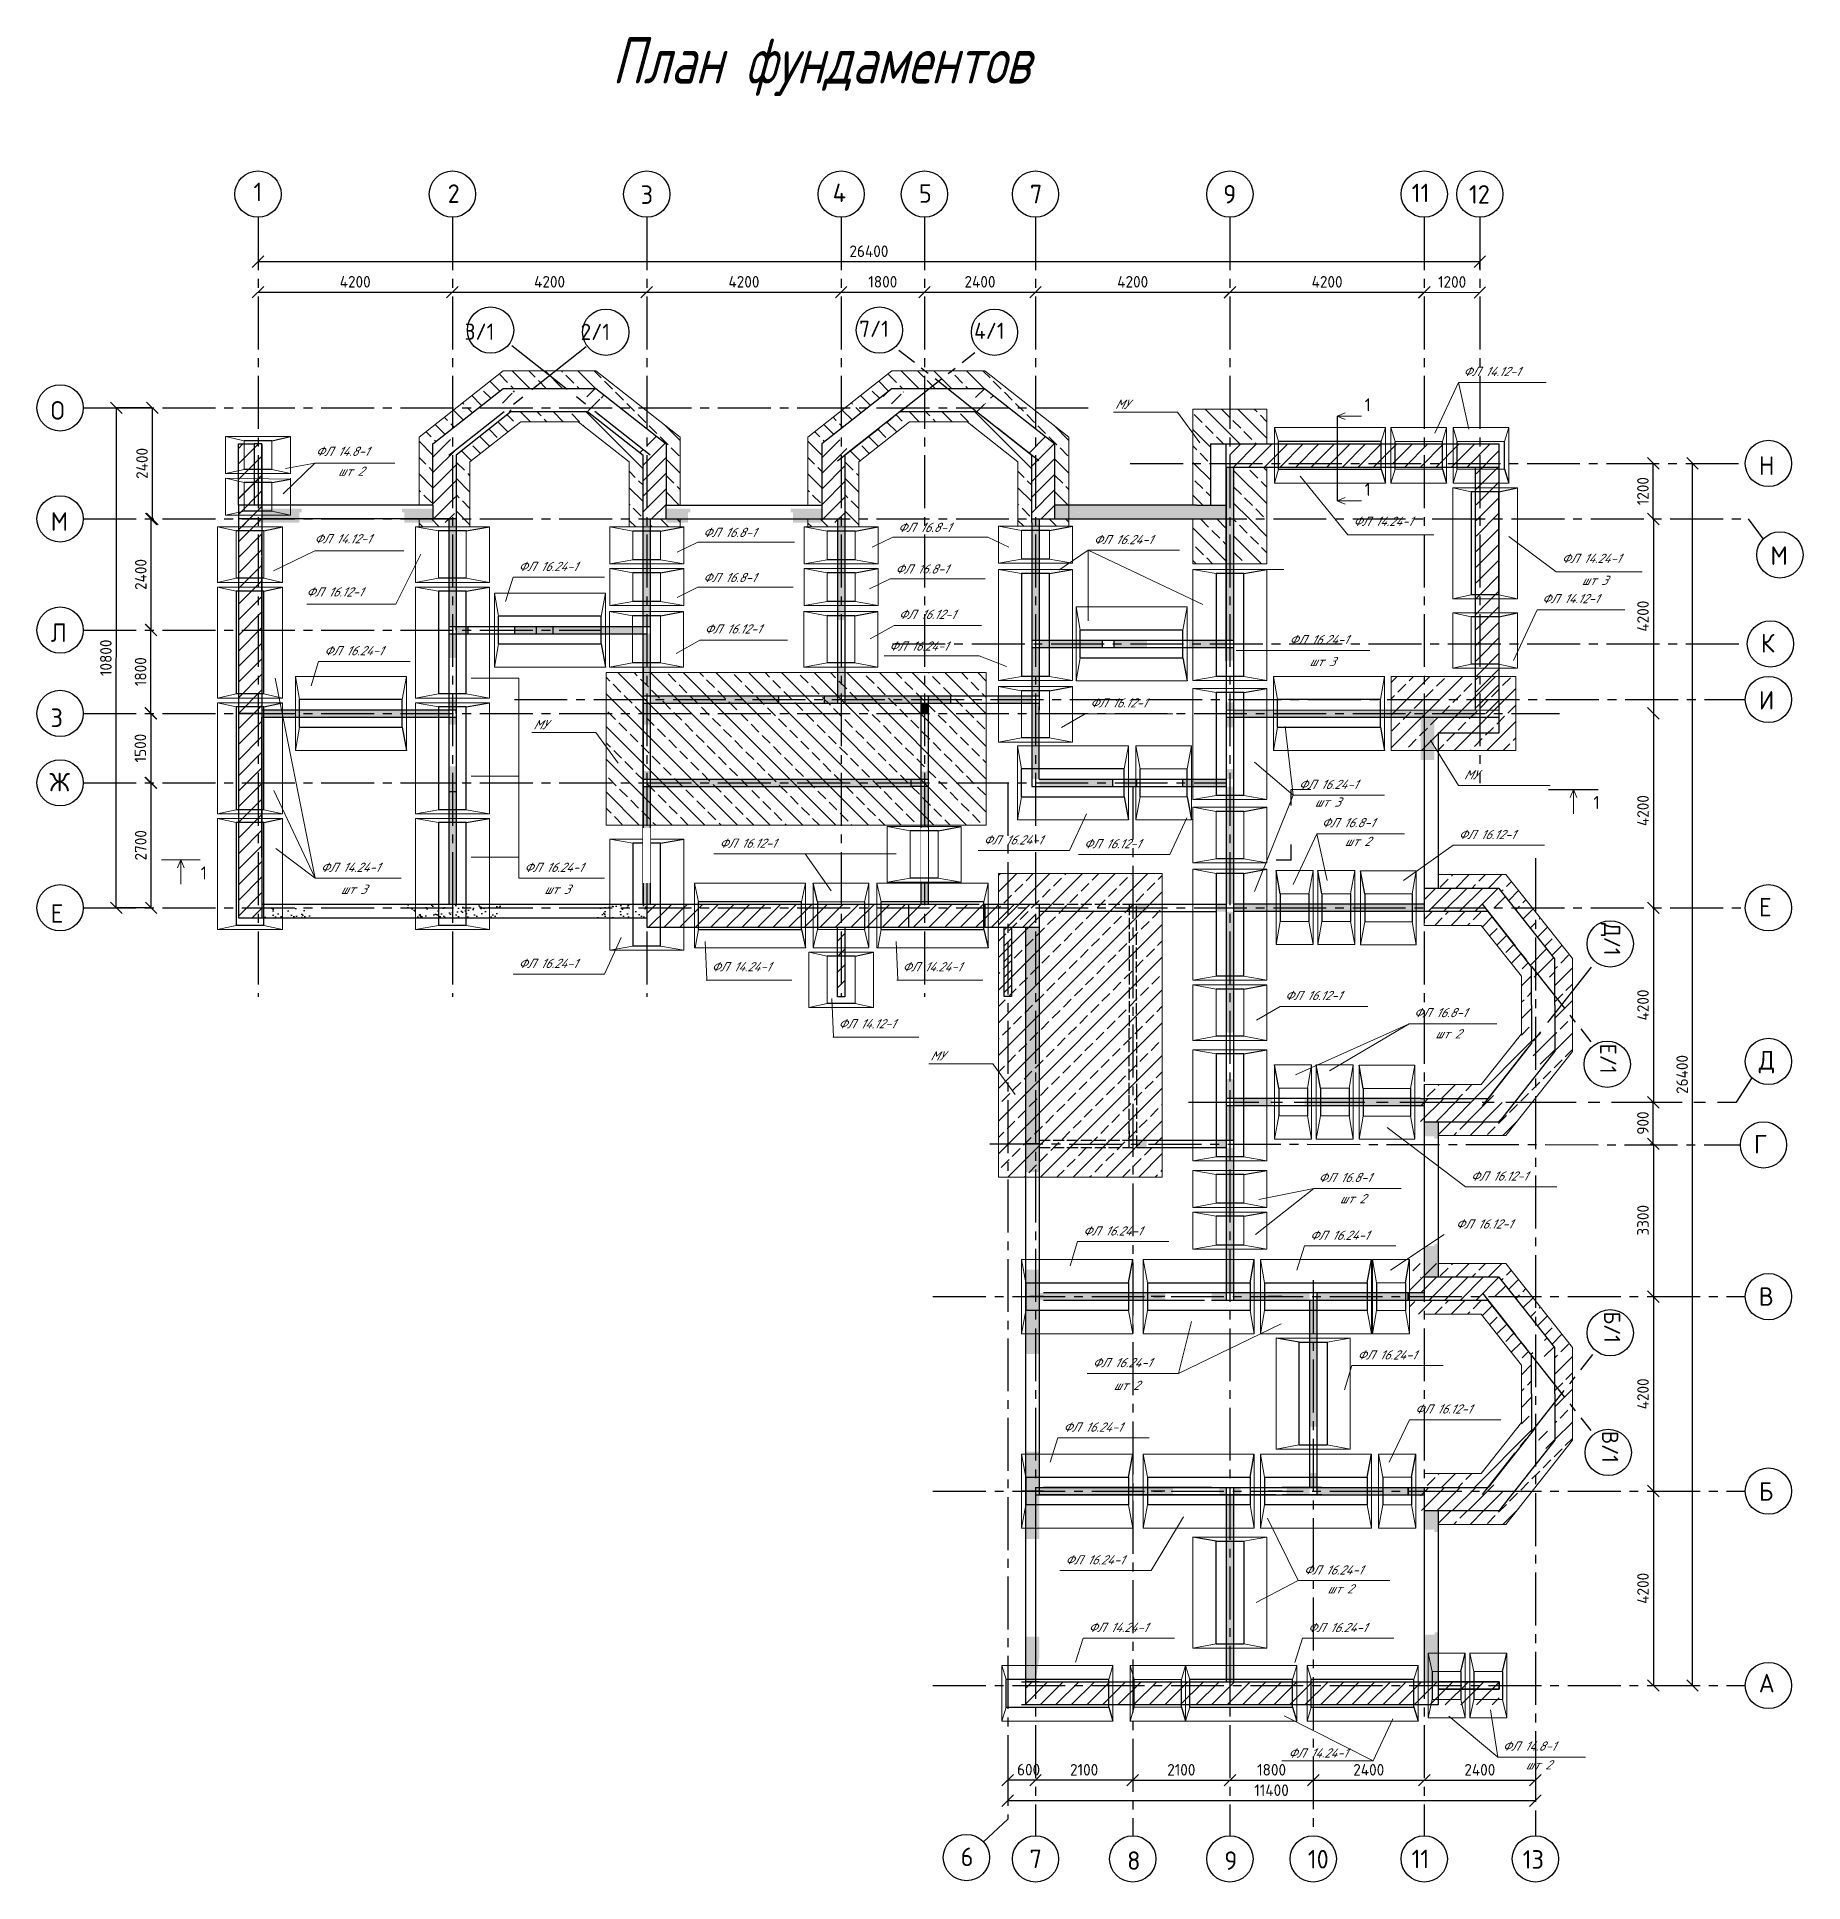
# Model space of a CAD drawing. Header units: millimetres. Extents: x -257254 to 390979, y -202328 to 355504.
# Drawn here: x 178866 to 217029, y 76614 to 116474 of the extents above; entities that cross this region are included whole.
import ezdxf

# ---------------------------------------------------------------- set-up
doc = ezdxf.new("R2010")
doc.units = ezdxf.units.MM
doc.set_wipeout_variables(frame=1)
doc.linetypes.add('ACAD_ISO02W100', pattern=[15, 12, -3])
doc.linetypes.add('CENTER2', pattern=[28.575, 19.05, -3.175, 3.175, -3.175])
doc.layers.get('0').update_dxf_attribs({"lineweight": 25})
for name, color, linetype, lineweight in [('Аннотации', 3, 'Continuous', 15), ('покрытия', 6, 'Continuous', 18), ('Стены внутренние', 40, 'Continuous', 9)]:
    doc.layers.add(name, color=color, linetype=linetype, lineweight=lineweight)
doc.layers.add('оси', color=1, linetype='CENTER2')
doc.layers.add('разрез', color=40, linetype='Continuous')
doc.layers.add('подписи', color=6, linetype='Continuous', lineweight=5, transparency=0.5)
doc.layers.add('Фундамент', color=200, linetype='Continuous', lineweight=9, transparency=0.1)
doc.layers.add('фасадик', color=7, linetype='Continuous', lineweight=25, true_color=0x51362d)
doc.styles.add('GOST-2.304_Type-B_italic', font='GOST_Common Italic.ttf')
doc.styles.get("Standard").update_dxf_attribs({"font": 'GOST_Common.ttf'})
doc.dimstyles.new('ISO-25', dxfattribs={"dimtxt": 250, "dimasz": 250, "dimexe": 1.25, "dimexo": 0.625, "dimgap": 100, "dimtad": 1, "dimdec": 0, "dimtxsty": 'Standard', "dimblk": 'OBLIQUE', "dimcen": 2.5, "dimadec": 0, "dimazin": 0, "dimtfac": 1, "dimtdec": 0, "dimtmove": 0, "dimatfit": 3, "dimfxl": 1, "dimarcsym": 0})
pattern_1 = [(225, (102390.5, 306504.4), (353.5534, -353.5534), []), (225, (102037.5, 306504.4), (353.5534, -353.5534), [240, -100])]
pattern_2 = [(45, (108214.83, 1584.4), (-168.3798, 168.3798), [])]
pattern_3 = [(37.5, (108214.83, 1584.4), (-8.00016, 244.70662), [0, -193.04, 0, -215.9, 0, -206.375]), (7.5, (108214.83, 1584.4), (224.76164, 358.41255), [0, -104.14, 0, -173.99, 0, -66.675]), (327.5, (108058.62, 1584.4), (395.4962, 0.7186), [0, -63.5, 0, -228.6, 0, -298.45]), (317.5, (108058.62, 1584.4), (381.7782, 111.4647), [0, -31.75, 0, -149.86, 0, -171.45])]

msp = doc.modelspace()

# ---------------------------------------------------------------- texts
at = {"ltscale": 50}
for s, height, p in [('1', 400, (183546.31385, 112924.28166)), ('2', 400, (187742.36991, 112889.12976)), ('3', 400, (191912.15573, 112865.77623)), ('4', 400, (196062.30437, 112906.31117)), ('5', 400, (197923.78408, 112891.48608)), ('7', 400, (200322.38803, 112879.05906)), ('9', 400, (204500.09859, 112874.83607)), ('11', 400, (208571.61641, 112902.4599)), ('12', 400, (209809.15958, 112872.06078)), ('3/1', 350, (188108.4943, 109930.79257, 591.99993)), ('2/1', 350, (190615.02134, 109926.75904, 520.43653)), ('7/1', 350, (196633.88297, 109992.6272)), ('4/1', 350, (199116.92198, 109949.18534)), ('О', 400, (179165.28654, 108205.89066)), ('1', 280, (207556.0967, 108387.43923, 591.99993)), ('Н', 400, (216072.55135, 107012.33721)), ('1', 280, (207556.0967, 106559.5517, 591.99993)), ('М', 400, (179165.28654, 105805.89066)), ('М', 400, (216323.14373, 105067.80372)), ('Л', 400, (179165.28654, 103405.89066)), ('К', 400, (216116.16191, 103177.25041)), ('И', 400, (216072.2582, 101943.90845)), ('З', 400, (179160.4937, 101566.70373)), ('Ж', 400, (179136.84528, 100176.11297)), ('1', 280, (212498.5252, 99795.13848, 591.99993)), ('1', 280, (182406.57302, 98274.35593, 591.99993)), ('Е', 400, (179160.37806, 97338.65806)), ('Е', 400, (216072.2582, 97473.79281)), ('Д', 400, (216072.2582, 94167.52205)), ('Г', 400, (215966.86467, 92355.10589)), ('В', 400, (216072.2582, 89062.82383)), ('Б', 400, (216072.2582, 84852.06537)), ('А', 400, (216072.2582, 80713.71736)), ('6', 400, (198826.16264, 76958.79071)), ('7', 400, (200313.99697, 76917.06447)), ('8', 400, (202423.08243, 76878.33066)), ('9', 400, (204523.08243, 76878.33066)), ('10', 400, (206327.26891, 76907.90971)), ('11', 400, (208568.96756, 76914.24058)), ('13', 400, (210969.74526, 76903.05075))]:
    msp.add_text(s, height=height, dxfattribs=at).set_placement(p)
for s, p in [('Д/1', (212728.24353, 97335.81386)), ('Е/1', (212644.11501, 94729.66218)), ('Б/1', (212727.9693, 88941.40887)), ('В/1', (212684.4007, 86356.30517))]:
    msp.add_text(s, height=350, rotation=270, dxfattribs=at).set_placement(p)
at = {"layer": 'Аннотации', "oblique": 15, "width": 0.8}
msp.add_text('План фундаментов', height=1000, dxfattribs=at).set_placement((191295.11846, 115467.22949))
at = {"layer": 'подписи', "lineweight": 0, "style": 'GOST-2.304_Type-B_italic', "oblique": 15}
for s, p in [('ФЛ 14.12-1', (209677.58846, 109147.54521)), ('МУ', (202157.91624, 108438.5883)), ('ФЛ 14.8-1', (184883.73593, 107422.17505)), ('шт 2', (185371.76498, 106992.62603)), ('ФЛ 14.24-1', (207302.1877, 105909.79993)), ('ФЛ 14.12-1', (184851.27198, 105533.67834)), ('ФЛ 16.8-1', (193252.47626, 105670.32046)), ('ФЛ 16.8-1', (197464.71011, 105778.88333)), ('ФЛ 16.24-1', (201690.87824, 105515.59659)), ('ФЛ 14.24-1', (211804.29955, 105109.28234)), ('ФЛ 16.24-1', (189263.92148, 104935.26301)), ('ФЛ 16.8-1', (193252.47626, 104695.7859)), ('ФЛ 16.8-1', (197407.42665, 104880.52745)), ('шт 3', (212245.06257, 104635.1614)), ('ФЛ 16.12-1', (184678.97047, 104384.54069)), ('ФЛ 14.12-1', (211379.78805, 104240.55735)), ('ФЛ 16.12-1', (197480.19015, 103899.94341)), ('ФЛ 16.12-1', (193284.29733, 103585.46548)), ('ФЛ 16.24-1', (185064.50867, 103114.52826)), ('ФЛ 16.24-1', (197273.67902, 103215.06927)), ('ФЛ 16.24-1', (205919.26058, 103354.87045)), ('шт 3', (206360.0236, 102880.74952)), ('ФЛ 16.12-1', (201613.80636, 101988.3551)), ('МУ', (189591.03942, 101517.15279)), ('МУ', (209696.98889, 100435.44614)), ('ФЛ 16.24-1', (206123.00509, 100226.77077)), ('шт 3', (206475.70131, 99844.84969)), ('ФЛ 16.8-1', (206618.44689, 99400.23446)), ('ФЛ 16.12-1', (209576.73865, 99144.81182)), ('ФЛ 16.12-1', (193604.64639, 98956.20341)), ('ФЛ 16.24-1', (199312.73104, 99027.81585)), ('ФЛ 16.12-1', (201480.42946, 98945.71188)), ('шт 2', (207123.78065, 98995.91028)), ('ФЛ 14.24-1', (184989.71612, 98435.3482)), ('ФЛ 16.24-1', (189387.71638, 98435.3482)), ('шт 3', (185430.47915, 97961.22726)), ('шт 3', (189828.47941, 97961.22726)), ('ФЛ 16.24-1', (189263.92148, 96360.28259)), ('ФЛ 14.24-1', (193434.49886, 96288.07535)), ('ФЛ 14.24-1', (197560.26575, 96287.2271)), ('ФЛ 16.12-1', (205824.6954, 95666.85351)), ('ФЛ 16.8-1', (208610.82333, 95296.76856)), ('ФЛ 14.12-1', (196175.38518, 95056.47341)), ('шт 2', (209080.12389, 94839.4566)), ('МУ', (198166.46607, 94363.27306)), ('ФЛ 16.8-1', (206548.0837, 91735.23611)), ('ФЛ 16.12-1', (209841.2718, 91766.70353)), ('шт 2', (207017.38425, 91277.92414)), ('ФЛ 16.12-1', (209516.22451, 90731.69073)), ('ФЛ 16.24-1', (201462.55998, 90580.92878)), ('ФЛ 16.24-1', (206364.49787, 90487.56091)), ('ФЛ 16.24-1', (207391.05227, 87902.89815)), ('ФЛ 16.24-1', (201669.63885, 87735.79805)), ('шт 2', (202131.25026, 87244.98175)), ('ФЛ 16.12-1', (208635.2682, 86734.90403)), ('ФЛ 16.24-1', (201035.18229, 86343.37815)), ('ФЛ 16.24-1', (201077.76179, 83475.72798)), ('ФЛ 16.24-1', (206232.14342, 83257.23058)), ('шт 2', (206748.67946, 82849.86468)), ('ФЛ 14.24-1', (201580.60442, 82017.68098)), ('ФЛ 16.24-1', (206320.90928, 82013.40809)), ('ФЛ 14.24-1', (205898.48626, 79303.3994)), ('ФЛ 14.8-1', (210527.87404, 79451.96244)), ('шт 2', (211033.2078, 79047.63826))]:
    msp.add_text(s, height=200, dxfattribs=at).set_placement(p)

# ---------------------------------------------------------------- blocks, each defined once
blk = doc.blocks.new('_Oblique')
at = {"color": 0, "linetype": 'ByBlock', "lineweight": -2}
blk.add_line((-0.5, -0.5), (0.5, 0.5), dxfattribs=at)
blk = doc.blocks.new('*D102')
at = {"color": 0, "lineweight": -2, "ltscale": 50, "transparency": 16777216}
for p, q in [((181326, 100361), (181336, 100361)), ((181335, 97661), (181335, 100361)), ((181335, 97661), (181336, 97661))]:
    blk.add_line(p, q, dxfattribs=at)
at = {"color": 0, "lineweight": -2, "ltscale": 50, "transparency": 16777216, "xscale": 250, "yscale": 250, "zscale": 250}
for p, rotation in [((181335, 100361), 90), ((181335, 97661), 270)]:
    blk.add_blockref('_Oblique', p, dxfattribs=dict(at, rotation=rotation))
at = {"color": 0, "ltscale": 50, "transparency": 16777216, "insert": (181110, 99011), "char_height": 250, "attachment_point": 5, "rotation": 90}
blk.add_mtext('2700', dxfattribs=at)
blk = doc.blocks.new('*D103')
at = {"color": 0, "lineweight": -2, "ltscale": 50, "transparency": 16777216}
for p, q in [((181331, 103661), (181332, 103661)), ((181331, 101861), (181331, 103661)), ((181331, 101861), (181332, 101861))]:
    blk.add_line(p, q, dxfattribs=at)
at = {"color": 0, "lineweight": -2, "ltscale": 50, "transparency": 16777216, "xscale": 250, "yscale": 250, "zscale": 250}
for p, rotation in [((181331, 103661), 90), ((181331, 101861), 270)]:
    blk.add_blockref('_Oblique', p, dxfattribs=dict(at, rotation=rotation))
at = {"color": 0, "ltscale": 50, "transparency": 16777216, "insert": (181106, 102761), "char_height": 250, "attachment_point": 5, "rotation": 90}
blk.add_mtext('1800', dxfattribs=at)
blk = doc.blocks.new('*D130')
at = {"color": 0, "lineweight": -2, "ltscale": 50, "transparency": 16777216}
for p, q in [((181363, 106061), (181335, 106061)), ((181336, 103661), (181336, 106061)), ((181336, 103661), (181337, 103661))]:
    blk.add_line(p, q, dxfattribs=at)
at = {"color": 0, "lineweight": -2, "ltscale": 50, "transparency": 16777216, "xscale": 250, "yscale": 250, "zscale": 250}
for p, rotation in [((181336, 106061), 90), ((181336, 103661), 270)]:
    blk.add_blockref('_Oblique', p, dxfattribs=dict(at, rotation=rotation))
at = {"color": 0, "ltscale": 50, "transparency": 16777216, "insert": (181111, 104861), "char_height": 250, "attachment_point": 5, "rotation": 90}
blk.add_mtext('2400', dxfattribs=at)
blk = doc.blocks.new('*D131')
at = {"color": 0, "lineweight": -2, "ltscale": 50, "transparency": 16777216}
for p, q in [((180821, 108461), (181364, 108461)), ((181363, 106061), (181363, 108461)), ((181364, 106061), (181364, 106061))]:
    blk.add_line(p, q, dxfattribs=at)
at = {"color": 0, "lineweight": -2, "ltscale": 50, "transparency": 16777216, "xscale": 250, "yscale": 250, "zscale": 250}
for p, rotation in [((181363, 108461), 90), ((181363, 106061), 270)]:
    blk.add_blockref('_Oblique', p, dxfattribs=dict(at, rotation=rotation))
at = {"color": 0, "ltscale": 50, "transparency": 16777216, "insert": (181138, 107261), "char_height": 250, "attachment_point": 5, "rotation": 90}
blk.add_mtext('2400', dxfattribs=at)
blk = doc.blocks.new('*D115')
at = {"color": 0, "lineweight": -2, "ltscale": 50, "transparency": 16777216}
for p, q in [((183644, 110959), (183644, 110960)), ((183644, 110959), (187844, 110959)), ((187844, 110959), (187844, 110960))]:
    blk.add_line(p, q, dxfattribs=at)
at = {"color": 0, "lineweight": -2, "ltscale": 50, "transparency": 16777216, "xscale": 250, "yscale": 250, "zscale": 250, "rotation": 180}
blk.add_blockref('_Oblique', (183644, 110959), dxfattribs=at)
at = {"color": 0, "lineweight": -2, "ltscale": 50, "transparency": 16777216, "xscale": 250, "yscale": 250, "zscale": 250}
blk.add_blockref('_Oblique', (187844, 110959), dxfattribs=at)
at = {"color": 0, "ltscale": 50, "transparency": 16777216, "insert": (185744, 111184), "char_height": 250, "attachment_point": 5}
blk.add_mtext('4200', dxfattribs=at)
blk = doc.blocks.new('*D116')
at = {"color": 0, "lineweight": -2, "ltscale": 50, "transparency": 16777216}
for p, q in [((187844, 110959), (187844, 110960)), ((187844, 110959), (192044, 110959)), ((192044, 110959), (192044, 110960))]:
    blk.add_line(p, q, dxfattribs=at)
at = {"color": 0, "lineweight": -2, "ltscale": 50, "transparency": 16777216, "xscale": 250, "yscale": 250, "zscale": 250, "rotation": 180}
blk.add_blockref('_Oblique', (187844, 110959), dxfattribs=at)
at = {"color": 0, "lineweight": -2, "ltscale": 50, "transparency": 16777216, "xscale": 250, "yscale": 250, "zscale": 250}
blk.add_blockref('_Oblique', (192044, 110959), dxfattribs=at)
at = {"color": 0, "ltscale": 50, "transparency": 16777216, "insert": (189944, 111184), "char_height": 250, "attachment_point": 5}
blk.add_mtext('4200', dxfattribs=at)
blk = doc.blocks.new('*D117')
at = {"color": 0, "lineweight": -2, "ltscale": 50, "transparency": 16777216}
for p, q in [((192044, 110959), (192044, 110960)), ((192044, 110959), (196244, 110959)), ((196244, 110959), (196244, 110960))]:
    blk.add_line(p, q, dxfattribs=at)
at = {"color": 0, "lineweight": -2, "ltscale": 50, "transparency": 16777216, "xscale": 250, "yscale": 250, "zscale": 250, "rotation": 180}
blk.add_blockref('_Oblique', (192044, 110959), dxfattribs=at)
at = {"color": 0, "lineweight": -2, "ltscale": 50, "transparency": 16777216, "xscale": 250, "yscale": 250, "zscale": 250}
blk.add_blockref('_Oblique', (196244, 110959), dxfattribs=at)
at = {"color": 0, "ltscale": 50, "transparency": 16777216, "insert": (194144, 111184), "char_height": 250, "attachment_point": 5}
blk.add_mtext('4200', dxfattribs=at)
blk = doc.blocks.new('*D118')
at = {"color": 0, "lineweight": -2, "ltscale": 50, "transparency": 16777216}
for p, q in [((196244, 110959), (196244, 110960)), ((196244, 110959), (198044, 110959)), ((198044, 110958), (198044, 110958))]:
    blk.add_line(p, q, dxfattribs=at)
at = {"color": 0, "lineweight": -2, "ltscale": 50, "transparency": 16777216, "xscale": 250, "yscale": 250, "zscale": 250, "rotation": 180}
blk.add_blockref('_Oblique', (196244, 110959), dxfattribs=at)
at = {"color": 0, "lineweight": -2, "ltscale": 50, "transparency": 16777216, "xscale": 250, "yscale": 250, "zscale": 250}
blk.add_blockref('_Oblique', (198044, 110959), dxfattribs=at)
at = {"color": 0, "ltscale": 50, "transparency": 16777216, "insert": (197144, 111184), "char_height": 250, "attachment_point": 5}
blk.add_mtext('1800', dxfattribs=at)
blk = doc.blocks.new('*D119')
at = {"color": 0, "lineweight": -2, "ltscale": 50, "transparency": 16777216}
for p, q in [((198044, 110959), (200444, 110959)), ((198044, 110958), (198044, 110958)), ((200444, 110958), (200444, 110958))]:
    blk.add_line(p, q, dxfattribs=at)
at = {"color": 0, "lineweight": -2, "ltscale": 50, "transparency": 16777216, "xscale": 250, "yscale": 250, "zscale": 250, "rotation": 180}
blk.add_blockref('_Oblique', (198044, 110959), dxfattribs=at)
at = {"color": 0, "lineweight": -2, "ltscale": 50, "transparency": 16777216, "xscale": 250, "yscale": 250, "zscale": 250}
blk.add_blockref('_Oblique', (200444, 110959), dxfattribs=at)
at = {"color": 0, "ltscale": 50, "transparency": 16777216, "insert": (199244, 111184), "char_height": 250, "attachment_point": 5}
blk.add_mtext('2400', dxfattribs=at)
blk = doc.blocks.new('*D120')
at = {"color": 0, "lineweight": -2, "ltscale": 50, "transparency": 16777216}
for p, q in [((200444, 110959), (204644, 110959)), ((200444, 110958), (200444, 110958)), ((204644, 110958), (204644, 110958))]:
    blk.add_line(p, q, dxfattribs=at)
at = {"color": 0, "lineweight": -2, "ltscale": 50, "transparency": 16777216, "xscale": 250, "yscale": 250, "zscale": 250, "rotation": 180}
blk.add_blockref('_Oblique', (200444, 110959), dxfattribs=at)
at = {"color": 0, "lineweight": -2, "ltscale": 50, "transparency": 16777216, "xscale": 250, "yscale": 250, "zscale": 250}
blk.add_blockref('_Oblique', (204644, 110959), dxfattribs=at)
at = {"color": 0, "ltscale": 50, "transparency": 16777216, "insert": (202544, 111184), "char_height": 250, "attachment_point": 5}
blk.add_mtext('4200', dxfattribs=at)
blk = doc.blocks.new('*D104')
at = {"color": 0, "lineweight": -2, "ltscale": 50, "transparency": 16777216}
for p, q in [((204644, 110956), (204644, 110959)), ((204644, 110958), (208844, 110958)), ((208844, 110958), (208844, 110956))]:
    blk.add_line(p, q, dxfattribs=at)
at = {"color": 0, "lineweight": -2, "ltscale": 50, "transparency": 16777216, "xscale": 250, "yscale": 250, "zscale": 250, "rotation": 180}
blk.add_blockref('_Oblique', (204644, 110958), dxfattribs=at)
at = {"color": 0, "lineweight": -2, "ltscale": 50, "transparency": 16777216, "xscale": 250, "yscale": 250, "zscale": 250}
blk.add_blockref('_Oblique', (208844, 110958), dxfattribs=at)
at = {"color": 0, "ltscale": 50, "transparency": 16777216, "insert": (206744, 111183), "char_height": 250, "attachment_point": 5}
blk.add_mtext('4200', dxfattribs=at)
blk = doc.blocks.new('*D105')
at = {"color": 0, "lineweight": -2, "ltscale": 50, "transparency": 16777216}
for p, q in [((213794, 106061), (213795, 106061)), ((213794, 106061), (213794, 101861)), ((213794, 101861), (213795, 101861))]:
    blk.add_line(p, q, dxfattribs=at)
at = {"color": 0, "lineweight": -2, "ltscale": 50, "transparency": 16777216, "xscale": 250, "yscale": 250, "zscale": 250}
for p, rotation in [((213794, 106061), 90), ((213794, 101861), 270)]:
    blk.add_blockref('_Oblique', p, dxfattribs=dict(at, rotation=rotation))
at = {"color": 0, "ltscale": 50, "transparency": 16777216, "insert": (213569, 103961), "char_height": 250, "attachment_point": 5, "rotation": 90}
blk.add_mtext('4200', dxfattribs=at)
blk = doc.blocks.new('*D106')
at = {"color": 0, "lineweight": -2, "ltscale": 50, "transparency": 16777216}
for p, q in [((213794, 101861), (213795, 101861)), ((213794, 101861), (213794, 97661)), ((213816, 97661), (213792, 97661))]:
    blk.add_line(p, q, dxfattribs=at)
at = {"color": 0, "lineweight": -2, "ltscale": 50, "transparency": 16777216, "xscale": 250, "yscale": 250, "zscale": 250}
for p, rotation in [((213794, 101861), 90), ((213794, 97661), 270)]:
    blk.add_blockref('_Oblique', p, dxfattribs=dict(at, rotation=rotation))
at = {"color": 0, "ltscale": 50, "transparency": 16777216, "insert": (213569, 99761), "char_height": 250, "attachment_point": 5, "rotation": 90}
blk.add_mtext('4200', dxfattribs=at)
blk = doc.blocks.new('*D107')
at = {"color": 0, "lineweight": -2, "ltscale": 50, "transparency": 16777216}
for p, q in [((213816, 97661), (213792, 97661)), ((213794, 97661), (213794, 93461)), ((213794, 93461), (213795, 93461))]:
    blk.add_line(p, q, dxfattribs=at)
at = {"color": 0, "lineweight": -2, "ltscale": 50, "transparency": 16777216, "xscale": 250, "yscale": 250, "zscale": 250}
for p, rotation in [((213794, 97661), 90), ((213794, 93461), 270)]:
    blk.add_blockref('_Oblique', p, dxfattribs=dict(at, rotation=rotation))
at = {"color": 0, "ltscale": 50, "transparency": 16777216, "insert": (213569, 95561), "char_height": 250, "attachment_point": 5, "rotation": 90}
blk.add_mtext('4200', dxfattribs=at)
blk = doc.blocks.new('*D108')
at = {"color": 0, "lineweight": -2, "ltscale": 50, "transparency": 16777216}
for p, q in [((213729, 92561), (213795, 92561)), ((213794, 92561), (213794, 89261)), ((213794, 89261), (213795, 89261))]:
    blk.add_line(p, q, dxfattribs=at)
at = {"color": 0, "lineweight": -2, "ltscale": 50, "transparency": 16777216, "xscale": 250, "yscale": 250, "zscale": 250}
for p, rotation in [((213794, 92561), 90), ((213794, 89261), 270)]:
    blk.add_blockref('_Oblique', p, dxfattribs=dict(at, rotation=rotation))
at = {"color": 0, "ltscale": 50, "transparency": 16777216, "insert": (213569, 90911), "char_height": 250, "attachment_point": 5, "rotation": 90}
blk.add_mtext('3300', dxfattribs=at)
blk = doc.blocks.new('*D109')
at = {"color": 0, "lineweight": -2, "ltscale": 50, "transparency": 16777216}
for p, q in [((213794, 89261), (213795, 89261)), ((213794, 89261), (213794, 85061)), ((213794, 85061), (213795, 85061))]:
    blk.add_line(p, q, dxfattribs=at)
at = {"color": 0, "lineweight": -2, "ltscale": 50, "transparency": 16777216, "xscale": 250, "yscale": 250, "zscale": 250}
for p, rotation in [((213794, 89261), 90), ((213794, 85061), 270)]:
    blk.add_blockref('_Oblique', p, dxfattribs=dict(at, rotation=rotation))
at = {"color": 0, "ltscale": 50, "transparency": 16777216, "insert": (213569, 87161), "char_height": 250, "attachment_point": 5, "rotation": 90}
blk.add_mtext('4200', dxfattribs=at)
blk = doc.blocks.new('*D110')
at = {"color": 0, "lineweight": -2, "ltscale": 50, "transparency": 16777216}
for p, q in [((213794, 85061), (213795, 85061)), ((213794, 85061), (213794, 80861)), ((213794, 80861), (213795, 80861))]:
    blk.add_line(p, q, dxfattribs=at)
at = {"color": 0, "lineweight": -2, "ltscale": 50, "transparency": 16777216, "xscale": 250, "yscale": 250, "zscale": 250}
for p, rotation in [((213794, 85061), 90), ((213794, 80861), 270)]:
    blk.add_blockref('_Oblique', p, dxfattribs=dict(at, rotation=rotation))
at = {"color": 0, "ltscale": 50, "transparency": 16777216, "insert": (213569, 82961), "char_height": 250, "attachment_point": 5, "rotation": 90}
blk.add_mtext('4200', dxfattribs=at)
blk = doc.blocks.new('*D111')
at = {"color": 0, "lineweight": -2, "ltscale": 50, "transparency": 16777216}
for p, q in [((202544, 78816), (202544, 78817)), ((202544, 78815), (204644, 78815)), ((204644, 78816), (204644, 78817))]:
    blk.add_line(p, q, dxfattribs=at)
at = {"color": 0, "lineweight": -2, "ltscale": 50, "transparency": 16777216, "xscale": 250, "yscale": 250, "zscale": 250, "rotation": 180}
blk.add_blockref('_Oblique', (202544, 78815), dxfattribs=at)
at = {"color": 0, "lineweight": -2, "ltscale": 50, "transparency": 16777216, "xscale": 250, "yscale": 250, "zscale": 250}
blk.add_blockref('_Oblique', (204644, 78815), dxfattribs=at)
at = {"color": 0, "ltscale": 50, "transparency": 16777216, "insert": (203594, 79040), "char_height": 250, "attachment_point": 5}
blk.add_mtext('2100', dxfattribs=at)
blk = doc.blocks.new('*D112')
at = {"color": 0, "lineweight": -2, "ltscale": 50, "transparency": 16777216}
for p, q in [((204644, 78815), (204644, 78814)), ((204644, 78815), (206444, 78815)), ((206444, 78815), (206444, 78814))]:
    blk.add_line(p, q, dxfattribs=at)
at = {"color": 0, "lineweight": -2, "ltscale": 50, "transparency": 16777216, "xscale": 250, "yscale": 250, "zscale": 250, "rotation": 180}
blk.add_blockref('_Oblique', (204644, 78815), dxfattribs=at)
at = {"color": 0, "lineweight": -2, "ltscale": 50, "transparency": 16777216, "xscale": 250, "yscale": 250, "zscale": 250}
blk.add_blockref('_Oblique', (206444, 78815), dxfattribs=at)
at = {"color": 0, "ltscale": 50, "transparency": 16777216, "insert": (205544, 79040), "char_height": 250, "attachment_point": 5}
blk.add_mtext('1800', dxfattribs=at)
blk = doc.blocks.new('*D113')
at = {"color": 0, "lineweight": -2, "ltscale": 50, "transparency": 16777216}
for p, q in [((206444, 78815), (206444, 78814)), ((206444, 78815), (208844, 78815)), ((208844, 78816), (208844, 78817))]:
    blk.add_line(p, q, dxfattribs=at)
at = {"color": 0, "lineweight": -2, "ltscale": 50, "transparency": 16777216, "xscale": 250, "yscale": 250, "zscale": 250, "rotation": 180}
blk.add_blockref('_Oblique', (206444, 78815), dxfattribs=at)
at = {"color": 0, "lineweight": -2, "ltscale": 50, "transparency": 16777216, "xscale": 250, "yscale": 250, "zscale": 250}
blk.add_blockref('_Oblique', (208844, 78815), dxfattribs=at)
at = {"color": 0, "ltscale": 50, "transparency": 16777216, "insert": (207644, 79040), "char_height": 250, "attachment_point": 5}
blk.add_mtext('2400', dxfattribs=at)
blk = doc.blocks.new('*D114')
at = {"color": 0, "lineweight": -2, "ltscale": 50, "transparency": 16777216}
for p, q in [((208844, 78816), (208844, 78817)), ((208844, 78815), (211244, 78815)), ((211244, 78816), (211244, 78817))]:
    blk.add_line(p, q, dxfattribs=at)
at = {"color": 0, "lineweight": -2, "ltscale": 50, "transparency": 16777216, "xscale": 250, "yscale": 250, "zscale": 250, "rotation": 180}
blk.add_blockref('_Oblique', (208844, 78815), dxfattribs=at)
at = {"color": 0, "lineweight": -2, "ltscale": 50, "transparency": 16777216, "xscale": 250, "yscale": 250, "zscale": 250}
blk.add_blockref('_Oblique', (211244, 78815), dxfattribs=at)
at = {"color": 0, "ltscale": 50, "transparency": 16777216, "insert": (210044, 79040), "char_height": 250, "attachment_point": 5}
blk.add_mtext('2400', dxfattribs=at)
blk = doc.blocks.new('*D121')
at = {"color": 0, "lineweight": -2, "ltscale": 50, "transparency": 16777216}
for p, q in [((200444, 78816), (200444, 78817)), ((202544, 78815), (200444, 78815)), ((202544, 78816), (202544, 78817))]:
    blk.add_line(p, q, dxfattribs=at)
at = {"color": 0, "lineweight": -2, "ltscale": 50, "transparency": 16777216, "xscale": 250, "yscale": 250, "zscale": 250, "rotation": 180}
blk.add_blockref('_Oblique', (200444, 78815), dxfattribs=at)
at = {"color": 0, "lineweight": -2, "ltscale": 50, "transparency": 16777216, "xscale": 250, "yscale": 250, "zscale": 250}
blk.add_blockref('_Oblique', (202544, 78815), dxfattribs=at)
at = {"color": 0, "ltscale": 50, "transparency": 16777216, "insert": (201494, 79040), "char_height": 250, "attachment_point": 5}
blk.add_mtext('2100', dxfattribs=at)
blk = doc.blocks.new('*D122')
at = {"color": 0, "lineweight": -2, "ltscale": 50, "transparency": 16777216}
for p, q in [((181327, 101861), (181327, 100361)), ((181328, 101861), (181328, 101861)), ((181335, 100361), (181326, 100361))]:
    blk.add_line(p, q, dxfattribs=at)
at = {"color": 0, "lineweight": -2, "ltscale": 50, "transparency": 16777216, "xscale": 250, "yscale": 250, "zscale": 250}
for p, rotation in [((181327, 101861), 90), ((181327, 100361), 270)]:
    blk.add_blockref('_Oblique', p, dxfattribs=dict(at, rotation=rotation))
at = {"color": 0, "ltscale": 50, "transparency": 16777216, "insert": (181102, 101111), "char_height": 250, "attachment_point": 5, "rotation": 90}
blk.add_mtext('1500', dxfattribs=at)
blk = doc.blocks.new('*D123')
at = {"color": 0, "lineweight": -2, "ltscale": 50, "transparency": 16777216}
for p, q in [((213793, 93461), (213791, 93461)), ((213792, 92561), (213792, 93461)), ((213793, 92561), (213791, 92561))]:
    blk.add_line(p, q, dxfattribs=at)
at = {"color": 0, "lineweight": -2, "ltscale": 50, "transparency": 16777216, "xscale": 250, "yscale": 250, "zscale": 250}
for p, rotation in [((213792, 93461), 90), ((213792, 92561), 270)]:
    blk.add_blockref('_Oblique', p, dxfattribs=dict(at, rotation=rotation))
at = {"color": 0, "ltscale": 50, "transparency": 16777216, "insert": (213567, 93011), "char_height": 250, "attachment_point": 5, "rotation": 90}
blk.add_mtext('900', dxfattribs=at)
blk = doc.blocks.new('*D124')
at = {"color": 0, "lineweight": -2, "ltscale": 50, "transparency": 16777216}
for p, q in [((213792, 106061), (213792, 107261)), ((213793, 107261), (213794, 107261)), ((213793, 106061), (213794, 106061))]:
    blk.add_line(p, q, dxfattribs=at)
at = {"color": 0, "lineweight": -2, "ltscale": 50, "transparency": 16777216, "xscale": 250, "yscale": 250, "zscale": 250}
for p, rotation in [((213792, 107261), 90), ((213792, 106061), 270)]:
    blk.add_blockref('_Oblique', p, dxfattribs=dict(at, rotation=rotation))
at = {"color": 0, "ltscale": 50, "transparency": 16777216, "insert": (213567, 106661), "char_height": 250, "attachment_point": 5, "rotation": 90}
blk.add_mtext('1200', dxfattribs=at)
blk = doc.blocks.new('*D125')
at = {"color": 0, "lineweight": -2, "ltscale": 50, "transparency": 16777216}
for p, q in [((208844, 110959), (208844, 110960)), ((208844, 110959), (210044, 110954)), ((210044, 110953), (210044, 110953))]:
    blk.add_line(p, q, dxfattribs=at)
at = {"color": 0, "lineweight": -2, "ltscale": 50, "transparency": 16777216, "xscale": 250, "yscale": 250, "zscale": 250}
for p, rotation in [((208844, 110959), 179.7612689669018), ((210044, 110954), 359.7612689669018)]:
    blk.add_blockref('_Oblique', p, dxfattribs=dict(at, rotation=rotation))
at = {"color": 0, "ltscale": 50, "transparency": 16777216, "insert": (209445, 111181), "char_height": 250, "attachment_point": 5, "rotation": 359.7613}
blk.add_mtext('1200', dxfattribs=at)
blk = doc.blocks.new('*D129')
at = {"color": 0, "lineweight": -2, "transparency": 16777216}
for p, q in [((199844, 78816), (199844, 78814)), ((200444, 78815), (199844, 78815)), ((200444, 78816), (200444, 78817))]:
    blk.add_line(p, q, dxfattribs=at)
at = {"color": 0, "lineweight": -2, "transparency": 16777216, "xscale": 250, "yscale": 250, "zscale": 250, "rotation": 180}
blk.add_blockref('_Oblique', (199844, 78815), dxfattribs=at)
at = {"color": 0, "lineweight": -2, "transparency": 16777216, "xscale": 250, "yscale": 250, "zscale": 250}
blk.add_blockref('_Oblique', (200444, 78815), dxfattribs=at)
at = {"color": 0, "transparency": 16777216, "insert": (200294, 79044), "char_height": 250, "attachment_point": 5}
blk.add_mtext('600', dxfattribs=at)
blk = doc.blocks.new('*D126')
at = {"color": 0, "lineweight": -2, "transparency": 16777216}
for p, q in [((181336, 108461), (180582, 108461)), ((180582, 97661), (180583, 108461)), ((181335, 97661), (180580, 97661))]:
    blk.add_line(p, q, dxfattribs=at)
at = {"color": 0, "lineweight": -2, "transparency": 16777216, "xscale": 250, "yscale": 250, "zscale": 250}
for p, rotation in [((180583, 108461), 89.99336854406636), ((180582, 97661), 269.9933685440664)]:
    blk.add_blockref('_Oblique', p, dxfattribs=dict(at, rotation=rotation))
at = {"color": 0, "transparency": 16777216, "insert": (180357, 103061), "char_height": 250, "attachment_point": 5, "rotation": 89.9934}
blk.add_mtext('10800', dxfattribs=at)
blk = doc.blocks.new('*D127')
at = {"color": 0, "lineweight": -2, "transparency": 16777216}
for p, q in [((183644, 111619), (210044, 111619)), ((183644, 111618), (183644, 111617)), ((210044, 111467), (210044, 111620))]:
    blk.add_line(p, q, dxfattribs=at)
at = {"color": 0, "lineweight": -2, "transparency": 16777216, "xscale": 250, "yscale": 250, "zscale": 250, "rotation": 180}
blk.add_blockref('_Oblique', (183644, 111619), dxfattribs=at)
at = {"color": 0, "lineweight": -2, "transparency": 16777216, "xscale": 250, "yscale": 250, "zscale": 250}
blk.add_blockref('_Oblique', (210044, 111619), dxfattribs=at)
at = {"color": 0, "transparency": 16777216, "insert": (196844, 111844), "char_height": 250, "attachment_point": 5}
blk.add_mtext('26400', dxfattribs=at)
blk = doc.blocks.new('*D128')
at = {"color": 0, "lineweight": -2, "transparency": 16777216}
for p, q in [((211244, 79220), (211244, 78373)), ((199844, 78776), (199844, 78373)), ((199844, 78374), (211244, 78374))]:
    blk.add_line(p, q, dxfattribs=at)
at = {"color": 0, "lineweight": -2, "transparency": 16777216, "xscale": 250, "yscale": 250, "zscale": 250, "rotation": 180}
blk.add_blockref('_Oblique', (199844, 78374), dxfattribs=at)
at = {"color": 0, "lineweight": -2, "transparency": 16777216, "xscale": 250, "yscale": 250, "zscale": 250}
blk.add_blockref('_Oblique', (211244, 78374), dxfattribs=at)
at = {"color": 0, "transparency": 16777216, "insert": (205544, 78599), "char_height": 250, "attachment_point": 5}
blk.add_mtext('11400', dxfattribs=at)
blk = doc.blocks.new('*D132')
at = {"color": 0, "lineweight": -2, "transparency": 16777216}
for p, q in [((214640, 80861), (214640, 107261)), ((214641, 107261), (214642, 107261)), ((214641, 80861), (214642, 80861))]:
    blk.add_line(p, q, dxfattribs=at)
at = {"color": 0, "lineweight": -2, "transparency": 16777216, "xscale": 250, "yscale": 250, "zscale": 250}
for p, rotation in [((214640, 107261), 90), ((214640, 80861), 270)]:
    blk.add_blockref('_Oblique', p, dxfattribs=dict(at, rotation=rotation))
at = {"color": 0, "transparency": 16777216, "insert": (214415, 94061), "char_height": 250, "attachment_point": 5, "rotation": 90}
blk.add_mtext('26400', dxfattribs=at)

# ---------------------------------------------------------------- dimensions: what is measured, and where the dimension line sits
for base, p1, p2, picture, middle in [((210043.85803, 111618.72077), (183643.85803, 111618.72077), (210043.85803, 111466.63836), '*D127', (196843.85803, 111843.72077)), ((211243.85803, 78373.98489), (199843.85803, 78776.91434), (211243.85803, 79220.26142), '*D128', (205543.85803, 78598.98489))]:
    dim = msp.add_linear_dim(base=base, p1=p1, p2=p2, dimstyle='ISO-25')
    dim.commit()
    dim.dimension.update_dxf_attribs({"geometry": picture, "text_midpoint": middle})
at = {"ltscale": 50}
for base, p1, p2, picture, middle in [((187843.85803, 110958.78842), (183643.85803, 110958.78842), (187843.85803, 110958.78842), '*D115', (185743.85803, 111183.78842)), ((204643.85803, 78815.30161), (202543.85803, 78815.30161), (204643.85803, 78815.30161), '*D111', (203593.85803, 79040.30161))]:
    dim = msp.add_linear_dim(base=base, p1=p1, p2=p2, dimstyle='ISO-25', dxfattribs=at)
    dim.commit()
    dim.dimension.update_dxf_attribs({"geometry": picture, "text_midpoint": middle})
for base, p1, p2, picture, middle in [((192043.85803, 110958.78842), (187843.85803, 110958.78842), (192043.85803, 110958.78842), '*D116', (189943.85803, 111183.78842)), ((196243.85803, 110958.78842), (192043.85803, 110958.78842), (196243.85803, 110958.78842), '*D117', (194143.85803, 111183.78842)), ((198043.85803, 110958.78842), (196243.85803, 110958.78842), (198043.85803, 110958.78842), '*D118', (197143.85803, 111183.78842)), ((200443.85803, 110958.78842), (198043.85803, 110958.78842), (200443.85803, 110958.78842), '*D119', (199243.85803, 111183.78842)), ((204643.85803, 110958.78842), (200443.85803, 110958.78842), (204643.85803, 110958.78842), '*D120', (202543.85803, 111183.78842)), ((208843.85803, 110957.53842), (204643.85803, 110955.03842), (208843.85803, 110958.78842), '*D104', (206743.85803, 111182.53842)), ((200443.85803, 78815.30161), (202543.85803, 78815.30161), (200443.85803, 78815.30161), '*D121', (201493.85803, 79040.30161)), ((206443.85803, 78815.30161), (204643.85803, 78815.30161), (206443.85803, 78815.30161), '*D112', (205543.85803, 79040.30161)), ((208843.85803, 78815.30161), (206443.85803, 78815.30161), (208843.85803, 78815.30161), '*D113', (207643.85803, 79040.30161)), ((211243.85803, 78815.30161), (208843.85803, 78815.30161), (211243.85803, 78815.30161), '*D114', (210043.85803, 79040.30161))]:
    dim = msp.add_linear_dim(base=base, p1=p1, p2=p2, dimstyle='ISO-25', override={"dimtmove": 1}, dxfattribs=at)
    dim.commit()
    dim.dimension.update_dxf_attribs({"geometry": picture, "text_midpoint": middle})
dim = msp.add_aligned_dim(p1=(208843.85803, 110958.78842), p2=(210043.85803, 110953.78842), distance=0, dimstyle='ISO-25', dxfattribs=at)
dim.commit()
dim.dimension.update_dxf_attribs({"geometry": '*D125', "text_midpoint": (209444.79552, 111181.28646)})
dim = msp.add_aligned_dim(p1=(181335.80631, 97660.5408), p2=(181337.05631, 108460.5408), distance=754.1476, dimstyle='ISO-25')
dim.commit()
dim.dimension.update_dxf_attribs({"geometry": '*D126', "text_midpoint": (180357.28372, 103060.65413)})
for base, p1, p2, picture, middle in [((181363.18006, 108460.5408), (181363.18006, 106060.5408), (180820.80355, 108460.5408), '*D131', (181138.18006, 107260.5408)), ((181335.80631, 106060.5408), (181335.80631, 103660.5408), (181363.18006, 106060.5408), '*D130', (181110.80631, 104860.5408)), ((181330.80631, 103660.5408), (181330.80631, 101860.5408), (181330.80631, 103660.5408), '*D103', (181105.80631, 102760.5408)), ((181327.05631, 100360.5408), (181327.05631, 101860.5408), (181335.80631, 100360.5408), '*D122', (181102.05631, 101110.5408)), ((213793.69828, 97660.5408), (213793.69828, 101860.5408), (213816.88649, 97660.5408), '*D106', (213568.69828, 99760.5408)), ((213793.69828, 93460.5408), (213816.88649, 97660.5408), (213793.69828, 93460.5408), '*D107', (213568.69828, 95560.5408)), ((213793.69828, 89260.5408), (213728.48468, 92560.5408), (213793.69828, 89260.5408), '*D108', (213568.69828, 90910.5408)), ((213793.69828, 85060.5408), (213793.69828, 89260.5408), (213793.69828, 85060.5408), '*D109', (213568.69828, 87160.5408)), ((213793.69828, 80860.5408), (213793.69828, 85060.5408), (213793.69828, 80860.5408), '*D110', (213568.69828, 82960.5408))]:
    dim = msp.add_linear_dim(base=base, p1=p1, p2=p2, angle=90, dimstyle='ISO-25', override={"dimtmove": 1}, dxfattribs=at)
    dim.commit()
    dim.dimension.update_dxf_attribs({"geometry": picture, "text_midpoint": middle})
for base, p1, p2, picture, middle in [((213792.44828, 107260.5408), (213792.44828, 106060.5408), (213792.44828, 107260.5408), '*D124', (213792.44828, 106660.5408)), ((213792.44828, 93460.5408), (213793.69828, 92560.5408), (213793.69828, 93460.5408), '*D123', (213792.44828, 93010.5408))]:
    dim = msp.add_linear_dim(base=base, p1=p1, p2=p2, angle=90, dimstyle='ISO-25', dxfattribs=at)
    dim.commit()
    dim.dimension.update_dxf_attribs({"geometry": picture, "text_midpoint": middle, "dimtype": 160})
dim = msp.add_linear_dim(base=(214640.46725, 107260.5408), p1=(214640.46725, 80860.5408), p2=(214640.46725, 107260.5408), angle=90, dimstyle='ISO-25')
dim.commit()
dim.dimension.update_dxf_attribs({"geometry": '*D132', "text_midpoint": (214415.46725, 94060.5408)})
for base, p1, p2, picture, middle in [((213793.69828, 101860.5408), (213793.69828, 106060.5408), (213793.69828, 101860.5408), '*D105', (213568.69828, 103960.5408)), ((181334.55631, 100360.5408), (181334.55631, 97660.5408), (181325.80631, 100360.5408), '*D102', (181109.55631, 99010.5408))]:
    dim = msp.add_linear_dim(base=base, p1=p1, p2=p2, angle=90, dimstyle='ISO-25', dxfattribs=at)
    dim.commit()
    dim.dimension.update_dxf_attribs({"geometry": picture, "text_midpoint": middle})
dim = msp.add_linear_dim(base=(199843.85803, 78815.30161), p1=(200443.85803, 78815.30161), p2=(199843.85803, 78816.55161), dimstyle='ISO-25', override={"dimtmove": 1})
dim.commit()
dim.dimension.update_dxf_attribs({"geometry": '*D129', "text_midpoint": (200294.48303, 78819.05161), "dimtype": 160})

# ---------------------------------------------------------------- hatches: boundary and pattern name
at = {"ltscale": 50}
h = msp.add_hatch(color=256, dxfattribs=at)
h.dxf.hatch_style = 1
h.paths.add_polyline_path([(196243.85803, 106060.5408), (196163.85803, 106060.5408), (196163.85803, 103879.97003), (196243.85803, 103879.97003)])
h.paths.add_polyline_path([(196323.85803, 105980.5408), (196323.85803, 106060.5408), (196243.85803, 106060.5408), (196243.85803, 103879.97003), (196323.85803, 103879.97003)])
h.paths.add_polyline_path([(200523.85803, 101940.5408), (200523.85803, 101860.5408)])
h.paths.add_polyline_path([(200363.85803, 101780.5408), (200523.85803, 101780.5408)], flags=17)
h.paths.add_polyline_path([(200523.85803, 101860.5408), (200523.85803, 101780.5408)], flags=17)
h.paths.add_polyline_path([(200523.85803, 101860.5408), (200523.85803, 101780.5408)])
h.paths.add_polyline_path([(200363.85803, 101940.5408), (200743.85803, 101940.5408), (200523.85803, 101940.5408), (200523.85803, 101780.5408), (200363.85803, 101780.5408)])
h.paths.add_polyline_path([(200363.85803, 101780.5408), (200523.85803, 101780.5408)], flags=17)
h.paths.add_polyline_path([(200443.85803, 101780.5408), (200363.85803, 101780.5408), (200363.85803, 100440.54084), (200443.85803, 100440.54084)])
h.paths.add_polyline_path([(200523.85803, 101780.5408), (200443.85803, 101780.5408), (200443.85803, 100440.54084), (200523.85803, 100440.54084)])
h.paths.add_polyline_path([(204564.08072, 100440.5408), (203623.8582, 100440.5408), (203623.8582, 100360.5408), (204564.07746, 100360.5408)])
h.paths.add_polyline_path([(204564.07746, 100360.5408), (203623.8582, 100360.5408), (203623.8582, 100280.5408), (203823.8582, 100280.5408), (204564.07421, 100280.5408)])
h.paths.add_polyline_path([(204643.85803, 100660.5408), (204564.08967, 100660.5408), (204564.08072, 100440.5408), (204643.85803, 100440.5408)])
h.paths.add_polyline_path([(204723.85803, 100660.5408), (204643.85803, 100660.5408), (204643.85803, 100440.5408), (204723.85803, 100440.5408)])
h.paths.add_polyline_path([(204643.85803, 101780.7775), (204564.13523, 101780.78074), (204564.12627, 101560.5408), (204643.85803, 101560.5408)])
h.paths.add_polyline_path([(204723.85803, 101780.77425), (204643.85803, 101780.7775), (204643.85803, 101560.5408), (204723.85803, 101560.5408)])
h.paths.add_polyline_path([(204643.85803, 102098.84743), (204564.14816, 102098.84743), (204564.14172, 101940.5473), (204643.85803, 101940.40543)])
h.paths.add_polyline_path([(204723.85803, 102098.84743), (204643.85803, 102098.84743), (204643.85803, 101940.40543), (204723.85803, 101940.26307)])
h.paths.add_polyline_path([(209963.85803, 101932.93114), (204723.85803, 101940.26307), (204723.85803, 101860.5408), (209963.85803, 101860.5408)])
h.paths.add_polyline_path([(209963.85803, 101860.5408), (204723.85803, 101860.5408), (204723.85803, 101780.77425), (209963.85803, 101780.60669)])
h.paths.add_polyline_path([(204643.85803, 100280.5408), (204564.07421, 100280.5408), (204563.97091, 97740.5408), (204643.85803, 97740.5408)])
h.paths.add_polyline_path([(204723.85803, 100280.5408), (204643.85803, 100280.5408), (204643.85803, 97740.5408), (204723.85803, 97740.5408)])
h.paths.add_polyline_path([(208843.85803, 97740.5408), (204723.85803, 97740.5408), (204723.85803, 97660.5408), (208843.85803, 97660.5408)])
h.paths.add_polyline_path([(208843.85803, 97660.5408), (204723.85803, 97660.5408), (204723.85803, 97580.5408), (206803.85803, 97580.5408), (208763.85803, 97580.5408), (208843.85803, 97580.5408)])
h.paths.add_polyline_path([(204643.85803, 97580.5408), (204563.9644, 97580.5408), (204563.85803, 94964.94717), (204643.85803, 94964.94717)])
h.paths.add_polyline_path([(204723.85803, 97580.5408), (204643.85803, 97580.5408), (204643.85803, 94964.94717), (204723.85803, 94964.94717)])
h.paths.add_polyline_path([(202543.85803, 95060.5408), (202463.85803, 95060.5408)], flags=17)
h.paths.add_polyline_path([(202623.85803, 95060.5408), (202543.85803, 95060.5408)], flags=17)
h.paths.add_polyline_path([(202543.85803, 95060.5408), (202463.85803, 95060.5408)], flags=17)
h.paths.add_polyline_path([(202623.85803, 95060.5408), (202543.85803, 95060.5408)], flags=17)
h.paths.add_polyline_path([(202843.85803, 92640.5408), (202623.85803, 92640.5408), (202623.85803, 92560.5408), (202843.85803, 92560.5408)])
h.paths.add_polyline_path([(202843.85803, 92560.5408), (202623.85803, 92560.5408), (202623.85803, 92480.5408), (202843.85803, 92480.5408)])
h.paths.add_polyline_path([(202543.85803, 97580.5408), (202463.85803, 97580.5408)])
h.paths.add_polyline_path([(202623.85803, 97580.5408), (202543.85803, 97580.5408)])
h.paths.add_polyline_path([(200363.85803, 103440.5408), (200443.85803, 103440.5408), (200443.85803, 106060.5408), (200363.85803, 106060.5408)])
h.paths.add_polyline_path([(200443.85803, 103440.5408), (200523.85803, 103440.5408), (200523.85803, 104670.5408), (200523.85803, 106060.5408), (200443.85803, 106060.5408)])
h.paths.add_polyline_path([(204563.85803, 103440.5408), (204643.85803, 103440.5408), (204643.85803, 107180.5408), (204563.85803, 107180.5408)])
h.paths.add_polyline_path([(204643.85803, 103280.5408), (204563.85803, 103280.5408), (204563.85803, 102998.84743), (204643.85803, 102998.84743)])
h.paths.add_polyline_path([(204723.85803, 103280.5408), (204643.85803, 103280.5408), (204643.85803, 102998.84743), (204723.85803, 102998.84743)])
h.paths.add_polyline_path([(204643.85803, 103440.5408), (204723.85803, 103440.5408), (204723.85803, 107180.5408), (204643.85803, 107180.5408)])
h.paths.add_polyline_path([(196163.85803, 102240.5408), (196243.85803, 102240.5408), (196243.85803, 102879.97003), (196163.85803, 102879.97003)])
h.paths.add_polyline_path([(196243.85803, 102240.5408), (196323.85803, 102240.5408), (196323.85803, 102879.97003), (196243.85803, 102879.97003)])
h.paths.add_polyline_path([(200363.85803, 102240.5408), (200443.85803, 102240.5408), (200443.85803, 103280.5408), (200363.85803, 103280.5408)])
h.paths.add_polyline_path([(200443.85803, 102080.5408), (200363.85803, 102080.5408), (200363.85803, 101940.5408), (200443.85803, 101940.5408)])
h.paths.add_polyline_path([(200523.85803, 102080.5408), (200443.85803, 102080.5408), (200443.85803, 101940.5408), (200523.85803, 101940.5408)])
h.paths.add_polyline_path([(200443.85803, 102240.5408), (200523.85803, 102240.5408), (200523.85803, 103280.5408), (200443.85803, 103280.5408)])
h.paths.add_polyline_path([(202115.74111, 100360.5408), (202115.74111, 100440.5408), (200523.8582, 100440.5408), (200523.8582, 100360.5408)])
h.paths.add_polyline_path([(202361.26164, 100440.5408), (202361.26164, 100360.5408), (202623.8582, 100360.5408), (202623.8582, 100440.5408)])
h.paths.add_polyline_path([(202361.26164, 100360.5408), (202361.26164, 100280.5408), (202623.8582, 100280.5408), (202623.8582, 100360.5408)])
h.paths.add_polyline_path([(202115.74111, 100280.5408), (202115.74111, 100360.5408), (200523.8582, 100360.5408), (200523.8582, 100280.5408)])
h = msp.add_hatch()
h.set_pattern_fill('AR-SAND', color=256, scale=5)
h.set_pattern_definition(pattern_3)
h.paths.add_polyline_path([(183643.85803, 106360.5408), (183723.85803, 106360.5408), (183723.85803, 106060.5408), (183643.85803, 106060.5408)])
h.paths.add_polyline_path([(184535.70518, 106200.5408), (184585.70518, 106200.5408), (184585.70518, 106280.5408), (183643.85803, 106280.5408), (183643.85803, 105980.5408), (184535.70518, 105980.5408)])
h.paths.add_polyline_path([(187423.85803, 106280.5408), (186755.70518, 106280.5408), (186755.70518, 106200.5408), (186805.70518, 106200.5408), (186805.70518, 105980.5408), (187423.85803, 105980.5408)])
h.paths.add_polyline_path([(192935.70518, 106200.5408), (192985.70518, 106200.5408), (192985.70518, 106280.5408), (192463.85803, 106280.5408), (192463.85803, 105980.5408), (192935.70518, 105980.5408)])
h.paths.add_polyline_path([(195823.85803, 106280.5408), (195155.70518, 106280.5408), (195155.70518, 106200.5408), (195205.70518, 106200.5408), (195205.70518, 105980.5408), (195823.85803, 105980.5408)])
h.paths.add_polyline_path([(201353.85803, 106200.5408), (201403.85803, 106200.5408), (201403.85803, 106360.5408), (200863.85803, 106360.5408), (200863.85803, 106060.5408), (201353.85803, 106060.5408)])
h.paths.add_polyline_path([(204563.85803, 106360.5408), (201403.85803, 106360.5408), (201403.85803, 106200.5408), (201353.85803, 106198.0408), (201353.85803, 106063.0408), (204563.85803, 106055.5408)])
h.paths.add_polyline_path([(209063.85803, 101780.5408), (208763.85803, 101780.60669), (208763.85803, 100855.79496), (209063.85803, 100855.79496), (209063.85803, 100805.79496), (209063.85803, 101440.5408)])
h = msp.add_hatch(color=256, dxfattribs=at)
h.dxf.hatch_style = 1
h.paths.add_polyline_path([(187843.85803, 106060.5408), (187763.85803, 106060.5408), (187763.85803, 103740.5408), (187843.85803, 103740.5408)])
h.paths.add_polyline_path([(187923.85803, 106060.5408), (187843.85803, 106060.5408), (187843.85803, 103740.5408), (187923.85803, 103740.5408)])
h.paths.add_polyline_path([(188183.85803, 103740.5408), (187923.85803, 103740.5408), (187923.85803, 103660.5408), (188183.85803, 103660.5408)])
h.paths.add_polyline_path([(188183.85803, 103660.5408), (187923.85803, 103660.5408), (187923.85803, 103580.5408), (188183.85803, 103580.5408)])
h.paths.add_polyline_path([(187843.85803, 103580.5408), (187763.85803, 103580.5408), (187763.85803, 103055.30533), (187843.85803, 103055.30533)])
h.paths.add_polyline_path([(187923.85803, 103580.5408), (187843.85803, 103580.5408), (187843.85803, 103055.30533), (187923.85803, 103055.30533)])
h.paths.add_polyline_path([(191963.85803, 103740.5408), (189183.85803, 103740.5408), (189183.85803, 103580.5408), (191963.85803, 103580.5408)])
h.paths.add_polyline_path([(192123.85803, 106060.5408), (192043.85803, 106060.5408), (192043.85803, 103740.5408), (192123.85803, 103740.5408)])
h.paths.add_polyline_path([(192043.85803, 106060.5408), (191963.85803, 106060.5408), (191963.85803, 105980.5408), (191963.85803, 103740.5408), (192043.85803, 103740.5408)])
h.paths.add_polyline_path([(192043.85803, 101940.5408), (191963.85803, 101940.5408), (191963.85803, 101619.41904), (192043.85803, 101619.41904)])
h.paths.add_polyline_path([(192123.85803, 101940.5408), (192043.85803, 101940.5408), (192043.85803, 101619.41904), (192123.85803, 101619.41904)])
h.paths.add_polyline_path([(187763.85803, 101940.5408), (183723.85803, 101940.5408), (183723.85803, 101860.5408), (187763.85803, 101860.5408)])
h.paths.add_polyline_path([(187763.85803, 101860.5408), (183723.85803, 101860.5408), (183723.85803, 101780.5408), (187763.85803, 101780.5408)])
h.paths.add_polyline_path([(187843.85803, 102155.30533), (187763.85803, 102155.30533), (187763.85803, 101940.5408), (187843.85803, 101940.5408)])
h.paths.add_polyline_path([(187923.85803, 102155.30533), (187843.85803, 102155.30533), (187843.85803, 101940.5408), (187923.85803, 101940.5408)])
h.paths.add_polyline_path([(187843.85803, 101780.5408), (187763.85803, 101780.5408), (187763.85803, 101618.1811), (187843.85803, 101618.1811)])
h.paths.add_polyline_path([(187923.85803, 101780.5408), (187843.85803, 101780.5408), (187843.85803, 101618.1811), (187923.85803, 101618.1811)])
h.paths.add_polyline_path([(192123.85803, 101860.5408), (192123.85803, 101940.5408)], flags=17)
h.paths.add_polyline_path([(192123.85803, 101780.5408), (192123.85803, 101860.5408)], flags=17)
h.paths.add_polyline_path([(191963.85803, 102240.5408), (192043.85803, 102240.5408), (192043.85803, 103580.5408), (191963.85803, 103580.5408)])
h.paths.add_polyline_path([(192043.85803, 102080.5408), (191963.85803, 102080.5408), (191963.85803, 101940.5408), (192043.85803, 101940.5408)])
h.paths.add_polyline_path([(192043.85803, 102240.5408), (192123.85803, 102240.5408), (192123.85803, 103580.5408), (192043.85803, 103580.5408)])
h.paths.add_polyline_path([(192123.85803, 102080.5408), (192043.85803, 102080.5408), (192043.85803, 101940.5408), (192123.85803, 101940.5408)])
h = msp.add_hatch(color=256)
h.dxf.hatch_style = 1
h.paths.add_polyline_path([(200743.85803, 103440.5408), (200523.85803, 103440.5408), (200523.85803, 103360.5408), (200743.85803, 103360.5408)])
h.paths.add_polyline_path([(200743.85803, 103360.5408), (200523.85803, 103360.5408), (200523.85803, 103280.5408), (200743.85803, 103280.5408)])
h.paths.add_polyline_path([(201243.85803, 103440.5408), (200743.85803, 103440.5408), (200743.85803, 103360.5408), (201243.85803, 103360.5408)])
h.paths.add_polyline_path([(201243.85803, 103360.5408), (200743.85803, 103360.5408), (200743.85803, 103280.5408), (201243.85803, 103280.5408)])
h.paths.add_polyline_path([(201443.85803, 103440.5408), (201243.85803, 103440.5408), (201243.85803, 103360.5408), (201443.85803, 103360.5408)])
h.paths.add_polyline_path([(201443.85803, 103360.5408), (201243.85803, 103360.5408), (201243.85803, 103280.5408), (201443.85803, 103280.5408)])
h.paths.add_polyline_path([(201533.85803, 103360.5408), (201443.85803, 103360.5408), (201443.85803, 103280.5408), (201533.85803, 103280.5408)])
h.paths.add_polyline_path([(201533.85803, 103440.5408), (201443.85803, 103440.5408), (201443.85803, 103360.5408), (201533.85803, 103360.5408)])
h.paths.add_polyline_path([(204343.85803, 103440.5408), (203843.85803, 103440.5408), (203843.85803, 103360.5408), (204343.85803, 103360.5408)])
h.paths.add_polyline_path([(204343.85803, 103360.5408), (203843.85803, 103360.5408), (203843.85803, 103280.5408), (204343.85803, 103280.5408)])
h.paths.add_polyline_path([(203843.85803, 103440.5408), (203753.85803, 103440.5408), (203753.85803, 103360.5408), (203843.85803, 103360.5408)])
h.paths.add_polyline_path([(203843.85803, 103360.5408), (203753.85803, 103360.5408), (203753.85803, 103280.5408), (203843.85803, 103280.5408)])
h.paths.add_polyline_path([(204563.85803, 103440.5408), (204343.85803, 103440.5408), (204343.85803, 103360.5408), (204563.85803, 103360.5408)])
h.paths.add_polyline_path([(204563.85803, 103360.5408), (204343.85803, 103360.5408), (204343.85803, 103280.5408), (204563.85803, 103280.5408)])
h.paths.add_polyline_path([(201888.46056, 103280.5408), (201888.46056, 103360.5408), (201533.85803, 103360.5408), (201533.85803, 103280.5408)])
h.paths.add_polyline_path([(202142.26303, 103360.5408), (202142.26303, 103280.5408), (202853.85803, 103280.5408), (202853.85803, 103360.5408)])
h.paths.add_polyline_path([(202142.26303, 103440.5408), (202142.26303, 103360.5408), (202853.85803, 103360.5408), (202853.85803, 103440.5408)])
h.paths.add_polyline_path([(201888.46056, 103360.5408), (201888.46056, 103440.5408), (201533.85803, 103440.5408), (201533.85803, 103360.5408)])
h = msp.add_hatch(color=256)
h.dxf.hatch_style = 1
h.paths.add_polyline_path([(197963.85803, 102160.5408), (197963.85803, 102240.5408), (196323.85803, 102240.5408), (196323.85803, 102160.5408)])
h.paths.add_polyline_path([(197963.85803, 102080.5408), (197963.85803, 102160.5408), (196323.85803, 102160.5408), (196323.85803, 102080.5408)])
h.paths.add_polyline_path([(195877.65127, 102240.5408), (195877.65127, 102160.5408), (196163.85803, 102160.5408), (196163.85803, 102240.5408)])
h.paths.add_polyline_path([(194900.5007, 102160.5408), (194900.5007, 102240.5408), (192123.85803, 102240.5408), (192123.85803, 102160.5408)])
h.paths.add_polyline_path([(195877.65127, 102160.5408), (195877.65127, 102080.5408), (196163.85803, 102080.5408), (196163.85803, 102160.5408)])
h.paths.add_polyline_path([(194900.5007, 102080.5408), (194900.5007, 102160.5408), (192123.85803, 102160.5408), (192123.85803, 102080.5408)])
h.paths.add_polyline_path([(198616.3392, 102160.5408), (198616.3392, 102240.5408), (198123.85803, 102240.5408), (198123.85803, 102160.5408)])
h.paths.add_polyline_path([(199643.85803, 102240.5408), (199643.85803, 102160.5408), (200363.85803, 102160.5408), (200363.85803, 102240.5408)])
h.paths.add_polyline_path([(199643.85803, 102160.5408), (199643.85803, 102080.5408), (200363.85803, 102080.5408), (200363.85803, 102160.5408)])
h.paths.add_polyline_path([(198616.3392, 102080.5408), (198616.3392, 102160.5408), (198123.85803, 102160.5408), (198123.85803, 102080.5408)])
h = msp.add_hatch(color=256)
h.dxf.hatch_style = 1
h.paths.add_polyline_path([(198043.85803, 102080.5408), (197963.85803, 102080.5408), (197963.85803, 101860.5408), (198043.85803, 101860.5408)])
h.paths.add_polyline_path([(198123.85803, 102080.5408), (198043.85803, 102080.5408), (198043.85803, 101860.5408), (198123.85803, 101860.5408)])
h = msp.add_hatch(color=256, dxfattribs=at)
h.dxf.hatch_style = 1
h.paths.add_polyline_path([(187843.85803, 100718.1811), (187763.85803, 100718.1811), (187763.85803, 100360.5408), (187843.85803, 100360.5408)])
h.paths.add_polyline_path([(187923.85803, 100718.1811), (187843.85803, 100718.1811), (187843.85803, 100360.5408), (187923.85803, 100360.5408)])
h.paths.add_polyline_path([(187843.85803, 100360.5408), (187763.85803, 100360.5408), (187763.85803, 97740.5408), (187843.85803, 97740.5408)])
h.paths.add_polyline_path([(187923.85803, 100360.5408), (187843.85803, 100360.5408), (187843.85803, 97740.5408), (187923.85803, 97740.5408)])
h.paths.add_polyline_path([(192043.85803, 100280.5408), (191963.85803, 100280.5408), (191963.85803, 98880.5408), (191963.85803, 97740.5408), (192043.85803, 97740.5408)])
h.paths.add_polyline_path([(192123.85803, 100280.5408), (192043.85803, 100280.5408), (192043.85803, 97740.5408), (192123.85803, 97740.5408)])
h.paths.add_polyline_path([(192043.85803, 100619.41904), (191963.85803, 100619.41904), (191963.85803, 100440.5408), (192043.85803, 100440.5408)])
h.paths.add_polyline_path([(192123.85803, 100619.41904), (192043.85803, 100619.41904), (192043.85803, 100440.5408), (192123.85803, 100440.5408)])
h.paths.add_polyline_path([(196243.85803, 100440.5408), (192123.85803, 100440.5408), (192123.85803, 100360.5408), (196243.85803, 100360.5408)])
h.paths.add_polyline_path([(196243.85803, 100360.5408), (192123.85803, 100360.5408), (192123.85803, 100280.5408), (196243.85803, 100280.5408)])
h.paths.add_polyline_path([(196956.14553, 100440.5408), (196243.85803, 100440.5408), (196243.85803, 100360.5408), (196956.14553, 100360.5408)])
h.paths.add_polyline_path([(196956.14553, 100360.5408), (196243.85803, 100360.5408), (196243.85803, 100280.5408), (196956.14553, 100280.5408)])
h.paths.add_polyline_path([(197963.85803, 100440.5408), (196956.14553, 100440.5408), (196956.14553, 100360.5408), (197963.85803, 100360.5408)])
h.paths.add_polyline_path([(197963.85803, 100360.5408), (196956.14553, 100360.5408), (196956.14553, 100280.5408), (197963.85803, 100280.5408)])
h.paths.add_polyline_path([(198043.85803, 100610.5408), (197963.85803, 100610.5408), (197963.85803, 100440.5408), (198043.85803, 100440.5408)])
h.paths.add_polyline_path([(198123.85803, 100610.5408), (198043.85803, 100610.5408), (198043.85803, 100440.5408), (198123.85803, 100440.5408)])
h.paths.add_polyline_path([(198043.85803, 100280.5408), (197963.85803, 100280.5408), (197963.85803, 97740.5408), (198043.85803, 97740.5408)])
h.paths.add_polyline_path([(198123.85803, 100280.5408), (198043.85803, 100280.5408), (198043.85803, 97740.5408), (198123.85803, 97740.5408)])
h = msp.add_hatch()
h.set_pattern_fill('AR-SAND', color=256, scale=5)
h.set_pattern_definition(pattern_3)
h.paths.add_polyline_path([(183723.85803, 97660.5408), (183723.85803, 97440.5408), (184759.93662, 97440.5408), (184759.93662, 97520.5408), (184709.93662, 97520.5408), (184709.93662, 97660.5408)])
at = {"ltscale": 60}
h = msp.add_hatch(dxfattribs=at)
h.set_pattern_fill('AR-SAND', color=256, scale=5)
h.set_pattern_definition(pattern_3)
h.paths.add_polyline_path([(187714.93653, 97740.54091), (186769.93653, 97740.54091), (186769.93653, 97660.54091), (186819.93653, 97660.54091), (186819.93653, 97440.54091), (187714.93653, 97440.54091)])
h.paths.add_polyline_path([(188956.00665, 97520.5408), (188906.00665, 97520.5408), (188906.00665, 97740.5408), (187714.93653, 97740.54091), (187714.93653, 97440.54091), (187794.93653, 97440.54091), (188956.00665, 97440.54091)])
h.paths.add_polyline_path([(192043.85803, 97740.5408), (191016.00665, 97740.5408), (191016.00665, 97520.5408), (190966.00665, 97520.5408), (190966.00665, 97440.54091), (192043.85803, 97440.54091)])
h = msp.add_hatch()
h.set_pattern_fill('LINE', color=256, scale=75, angle=45)
h.set_pattern_definition(pattern_2)
h.paths.add_polyline_path([(211663.85803, 96560.5408), (211407.76338, 96884.92735), (211346.9177, 96836.49306), (211378.05739, 96797.37376), (211243.85803, 96690.55365), (211243.85803, 96438.43338), (211459.24846, 96165.6055), (211583.99553, 96165.57715), (211583.98417, 96115.57715), (211663.85803, 96115.559)])
h.paths.add_polyline_path([(211243.85803, 96690.55365), (211121.62663, 96593.25981), (211243.85803, 96438.43338)])
h.paths.add_polyline_path([(211121.62663, 96593.25981), (211047.54361, 96534.29116), (211163.85803, 96386.95957), (211163.85803, 96165.67264), (211243.85803, 96165.65446), (211243.85803, 96438.43338)])
h.paths.add_polyline_path([(211243.85803, 96438.43338), (211243.85803, 96165.65446), (211459.24846, 96165.6055)], flags=17)
h.paths.add_polyline_path([(211663.85803, 95005.55897), (211583.73189, 95005.57718), (211583.72053, 94955.57718), (211459.35057, 94955.60545), (211243.85803, 94682.64822), (211243.85803, 94430.52796), (211378.05739, 94323.70785), (211346.9177, 94284.58855), (211407.76338, 94236.15425), (211663.85803, 94560.5408)])
h.paths.add_polyline_path([(211459.35057, 94955.60545), (211243.85803, 94955.65442), (211243.85803, 94682.64822)], flags=17)
h.paths.add_polyline_path([(211243.85803, 94955.65442), (211163.85803, 94955.67261), (211163.85803, 94734.12203), (211047.54361, 94586.79044), (211121.62663, 94527.82179), (211243.85803, 94682.64822)])
h.paths.add_polyline_path([(211243.85803, 94682.64822), (211121.62663, 94527.82179), (211243.85803, 94430.52796)])
h.paths.add_polyline_path([(210795.43697, 93460.5408), (210793.21171, 93460.5408), (210718.20747, 93366.31656), (210655.61659, 93416.14007), (210624.4769, 93377.02076), (210519.55467, 93460.5408), (208763.85803, 93460.5408), (208763.85803, 93040.5408), (210463.85803, 93040.5408)])
h.paths.add_polyline_path([(210371.85569, 93578.11193), (210297.77404, 93637.08231), (210221.55706, 93540.5408), (208843.85803, 93540.5408), (208843.85803, 93460.5408), (210279.03638, 93460.5408)])
h.paths.add_polyline_path([(200443.85803, 97740.5408), (199341.55136, 97740.5408), (199341.55136, 97240.5408), (200443.85803, 97240.5408)])
h = msp.add_hatch(color=256)
h.dxf.hatch_style = 1
h.paths.add_polyline_path([(202843.85803, 97740.5408), (202623.85803, 97740.5408), (202623.85803, 97660.5408), (202843.85803, 97660.5408)])
h.paths.add_polyline_path([(202843.85803, 97660.5408), (202623.85803, 97660.5408), (202623.85803, 97580.5408), (202843.85803, 97580.5408)])
h.paths.add_polyline_path([(204563.97091, 97740.5408), (204343.85803, 97740.5408), (204343.85803, 97660.5408), (204563.96766, 97660.5408)])
h.paths.add_polyline_path([(204563.96766, 97660.5408), (204343.85803, 97660.5408), (204343.85803, 97580.5408), (204563.9644, 97580.5408)])
h = msp.add_hatch()
h.set_pattern_fill('LINE', color=256, scale=75, angle=45)
h.set_pattern_definition(pattern_2)
h.paths.add_polyline_path([(196323.85803, 97240.5408), (196243.85803, 97240.5408), (196243.85803, 95840.5408), (196323.85803, 95840.5408)])
h.paths.add_polyline_path([(196243.85803, 97240.5408), (196163.85803, 97240.5408), (196163.85803, 95840.5408), (196243.85803, 95840.5408)])
h.paths.add_polyline_path([(199923.85803, 97240.5408), (199843.85803, 97240.5408), (199843.85803, 95840.5408), (199923.85803, 95840.5408)])
h.paths.add_polyline_path([(199843.85803, 97240.5408), (199763.85803, 97240.5408), (199763.85803, 95840.5408), (199843.85803, 95840.5408)])
h = msp.add_hatch()
h.set_pattern_fill('AR-SAND', color=256, scale=5)
h.set_pattern_definition(pattern_3)
h.paths.add_polyline_path([(209144.08039, 90406.15329), (209065.53473, 90406.09864), (209064.84236, 90356.09815), (208843.61454, 90355.94425), (208843.85803, 89680.5408), (209143.85803, 89680.5408)])
h.paths.add_polyline_path([(200523.85803, 97240.5408), (200223.85803, 97240.5408), (200223.85803, 92560.5408), (200523.85803, 92560.5408)])
h.paths.add_polyline_path([(200523.85803, 92560.5408), (200223.85803, 92560.5408), (200223.85803, 91901.76505), (200223.85803, 91901.76505), (200223.85803, 91951.76505), (200523.85803, 91951.76505)])
h.paths.add_polyline_path([(200523.85803, 89841.76505), (200223.85803, 89841.76505), (200223.85803, 89891.76505), (200223.85803, 89891.76505), (200223.85803, 89260.5408), (200523.85803, 89260.5408)])
h.paths.add_polyline_path([(200523.85803, 89260.5408), (200223.85803, 89260.5408), (200223.85803, 87973.64502), (200223.85803, 87973.64502), (200223.85803, 88023.64502), (200523.85803, 88023.64502)])
h.paths.add_polyline_path([(200523.85803, 85913.64502), (200223.85803, 85913.64502), (200223.85803, 85963.64502), (200223.85803, 85060.5408), (200523.85803, 85060.5408)])
h.paths.add_polyline_path([(200523.85803, 84980.5408), (200443.85803, 85060.5408), (200223.85803, 85060.5408), (200223.85803, 83973.44447), (200223.85803, 83973.44447), (200223.85803, 84023.44447), (200523.85803, 84023.44447)])
h.paths.add_polyline_path([(200523.85803, 81913.44447), (200223.85803, 81913.44447), (200223.85803, 81963.44447), (200223.85803, 80940.5408), (200443.85803, 80940.5408), (200523.85803, 81440.5408)])
h.paths.add_polyline_path([(209143.47554, 82006.15287), (209064.66857, 82006.09804), (209064.70336, 81956.09805), (208843.47554, 81955.94415), (208843.85803, 80940.5408), (209143.85803, 80940.5408)])
h.paths.add_polyline_path([(209143.85803, 84640.5408), (208843.85803, 84640.5408), (208843.45304, 84225.94479), (209062.78862, 84226.09737), (209063.15895, 84176.09762), (209143.7886, 84176.15371)])
h.paths.add_polyline_path([(209143.85803, 93040.5408), (208843.85803, 93040.5408), (208843.85803, 92725.94499), (209063.1936, 92726.09758), (209063.22839, 92676.09759), (209143.85803, 92676.15368)])
at = {"ltscale": 50}
h = msp.add_hatch(color=256, dxfattribs=at)
h.dxf.hatch_style = 1
h.paths.add_polyline_path([(204563.85803, 92640.5408), (204343.85803, 92640.5408), (204343.85803, 92560.5408), (204563.85803, 92560.5408)])
h.paths.add_polyline_path([(204563.85803, 92560.5408), (204343.85803, 92560.5408), (204343.85803, 92480.5408), (204563.85803, 92480.5408)])
h.paths.add_polyline_path([(204643.85803, 93964.94717), (204563.85803, 93964.94717), (204563.85803, 93540.5408), (204643.85803, 93540.5408)])
h.paths.add_polyline_path([(204723.85803, 93964.94717), (204643.85803, 93964.94717), (204643.85803, 93540.5408), (204723.85803, 93540.5408)])
h.paths.add_polyline_path([(205558.81999, 93540.5408), (204723.85803, 93540.5408), (204723.85803, 93460.5408), (205558.81999, 93460.5408)])
h.paths.add_polyline_path([(205558.81999, 93460.5408), (204723.85803, 93460.5408), (204723.85803, 93380.5408), (205558.81999, 93380.5408)])
h.paths.add_polyline_path([(204643.85803, 93380.5408), (204563.85803, 93380.5408), (204563.85803, 92640.5408), (204643.85803, 92640.5408)])
h.paths.add_polyline_path([(204723.85803, 93380.5408), (204643.85803, 93380.5408), (204643.85803, 92640.5408), (204723.85803, 92640.5408)])
h.paths.add_polyline_path([(204643.85803, 92480.5408), (204563.85803, 92480.5408), (204563.85803, 89340.5408), (204643.85803, 89340.5408)])
h.paths.add_polyline_path([(204723.85803, 92480.5408), (204643.85803, 92480.5408), (204643.85803, 89340.5408), (204723.85803, 89340.5408)])
h = msp.add_hatch(color=256, dxfattribs=at)
h.dxf.hatch_style = 1
h.paths.add_polyline_path([(208843.85803, 93540.5408), (208763.85803, 93540.5408), (206258.81999, 93540.5408), (206258.81999, 93460.5408), (208843.85803, 93460.5408)])
h.paths.add_polyline_path([(208843.85803, 93460.5408), (206258.81999, 93460.5408), (206258.81999, 93380.5408), (208843.85803, 93380.5408)])
h = msp.add_hatch(color=256, dxfattribs=at)
h.dxf.hatch_style = 1
h.paths.add_polyline_path([(202543.85803, 89340.5408), (201298.22718, 89340.5408), (200443.85803, 89340.5408), (200443.85803, 89260.5408), (202543.85803, 89260.5408)])
h.paths.add_polyline_path([(202543.85803, 89260.5408), (200443.85803, 89260.5408), (200443.85803, 89180.5408), (201298.22718, 89180.5408), (202543.85803, 89180.5408)])
h.paths.add_polyline_path([(203246.5226, 89340.5408), (202543.85803, 89340.5408), (202543.85803, 89260.5408), (203246.5226, 89260.5408)])
h.paths.add_polyline_path([(203246.5226, 89260.5408), (202543.85803, 89260.5408), (202543.85803, 89180.5408), (203246.5226, 89180.5408)])
h.paths.add_polyline_path([(204563.85803, 89340.5408), (204246.5226, 89340.5408), (204246.5226, 89260.5408), (204563.85803, 89260.5408)])
h.paths.add_polyline_path([(204563.85803, 89260.5408), (204246.5226, 89260.5408), (204246.5226, 89180.5408), (204563.85803, 89180.5408)])
h.paths.add_polyline_path([(206363.85803, 85140.5408), (205873.85803, 85140.5408), (205873.85803, 85060.5408), (206363.85803, 85060.5408)])
h.paths.add_polyline_path([(208843.85803, 85140.5408), (207853.71465, 85140.5408), (206523.85803, 85140.5408), (206523.85803, 85060.5408), (208843.85803, 85060.5408)])
h.paths.add_polyline_path([(208843.85803, 85060.5408), (206523.85803, 85060.5408), (206523.85803, 84980.5408), (208843.85803, 84980.5408)])
h.paths.add_polyline_path([(206523.85803, 85450.5408), (206443.85803, 85450.5408), (206443.85803, 85140.5408), (206523.85803, 85140.5408)])
h.paths.add_polyline_path([(206443.85803, 85450.5408), (206363.85803, 85450.5408), (206363.85803, 85140.5408), (206443.85803, 85140.5408)])
h.paths.add_polyline_path([(206363.85803, 85060.5408), (205873.85803, 85060.5408), (205873.85803, 84980.5408), (206363.85803, 84980.5408)])
h.paths.add_polyline_path([(206363.85803, 89260.5408), (206363.85803, 89340.5408), (204723.85803, 89340.5408), (204723.85803, 89260.5408)])
h.paths.add_polyline_path([(206523.85803, 89340.5408), (206523.85803, 89260.5408), (208843.85803, 89260.5408), (208843.85803, 89340.5408)])
h.paths.add_polyline_path([(206363.85803, 89180.5408), (206363.85803, 89260.5408), (204723.85803, 89260.5408), (204723.85803, 89180.5408)])
h.paths.add_polyline_path([(206523.85803, 89260.5408), (206523.85803, 89180.5408), (208843.85803, 89180.5408), (208843.85803, 89260.5408)])
h = msp.add_hatch(color=256, dxfattribs=at)
h.dxf.hatch_style = 1
h.paths.add_polyline_path([(206443.85803, 89180.5408), (206363.85803, 89180.5408), (206363.85803, 86450.5408), (206443.85803, 86450.5408)])
h.paths.add_polyline_path([(206523.85803, 89180.5408), (206443.85803, 89180.5408), (206443.85803, 86450.5408), (206523.85803, 86450.5408)])
h.paths.add_polyline_path([(202543.85803, 85140.5408), (200443.85803, 85140.5408), (200443.85803, 85060.5408), (202543.85803, 85060.5408)])
h.paths.add_polyline_path([(202543.85803, 85060.5408), (200443.85803, 85060.5408), (200443.85803, 84980.5408), (202543.85803, 84980.5408)])
h.paths.add_polyline_path([(203413.85803, 85140.5408), (202543.85803, 85140.5408), (202543.85803, 85060.5408), (203413.85803, 85060.5408)])
h.paths.add_polyline_path([(203413.85803, 85060.5408), (202543.85803, 85060.5408), (202543.85803, 84980.5408), (203413.85803, 84980.5408)])
h.paths.add_polyline_path([(204563.85803, 85140.5408), (204413.85803, 85140.5408), (204413.85803, 85060.5408), (204563.85803, 85060.5408)])
h.paths.add_polyline_path([(204563.85803, 85060.5408), (204413.85803, 85060.5408), (204413.85803, 84980.5408), (204563.85803, 84980.5408)])
h.paths.add_polyline_path([(204873.85803, 85140.5408), (204723.85803, 85140.5408), (204723.85803, 85060.5408), (204873.85803, 85060.5408)])
h.paths.add_polyline_path([(204873.85803, 85060.5408), (204723.85803, 85060.5408), (204723.85803, 84980.5408), (204873.85803, 84980.5408)])
h = msp.add_hatch(color=256, dxfattribs=at)
h.dxf.hatch_style = 1
h.paths.add_polyline_path([(204563.85803, 80940.5408), (204643.85803, 80940.5408), (204643.85803, 84980.5408), (204563.85803, 84980.5408)])
h.paths.add_polyline_path([(204723.85803, 84980.5408), (204643.85803, 84980.5408), (204643.85803, 80940.5408), (204723.85803, 80940.5408)])
h = msp.add_hatch()
h.set_pattern_fill('LINE', color=256, scale=75, angle=45)
h.set_pattern_definition(pattern_2)
h.paths.add_polyline_path([(210463.85803, 80940.5408), (208843.85803, 80940.5408), (208843.85803, 80440.5408), (209063.85803, 80440.5408), (210463.85803, 80440.5408)])
at = {"layer": 'Фундамент'}
h = msp.add_hatch(dxfattribs=at)
h.set_pattern_fill('JIS_STN_2.5', color=256, scale=200, angle=-90)
h.paths.add_polyline_path([(188411.85803, 108460.5408), (187927.70929, 108460.5408), (187843.85803, 108394.34244), (187843.85803, 108012.11975)])
h.paths.add_polyline_path([(188943.85803, 108880.5408), (189855.58574, 108880.5408), (189943.85803, 108880.5408), (189650.37889, 109260.5408), (188941.04262, 109260.5408), (187927.70929, 108460.5408), (188411.85803, 108460.5408)])
h.paths.add_polyline_path([(189322.92133, 108160.5408), (189943.85803, 108160.5408), (190564.79473, 108160.5408), (191663.85803, 107292.85925), (191663.85803, 105888.25484), (191963.85803, 105888.25484), (191963.85803, 107434.10991), (190765.04556, 108380.5408), (189120.91907, 108380.5408), (187923.85803, 107435.49261), (187923.85803, 105890.5408), (188223.85803, 105890.5408), (188223.85803, 107292.85925)])
h.paths.add_polyline_path([(190946.67343, 109260.5408), (190235.58574, 109260.5408), (189943.85803, 108880.5408), (190030.37889, 108880.5408), (190943.85803, 108880.5408), (191475.85803, 108460.5408), (191960.00676, 108460.5408)])
h.paths.add_polyline_path([(190235.58574, 109260.5408), (189943.85803, 109260.5408), (189650.37889, 109260.5408), (189943.85803, 108880.5408)])
h.paths.add_polyline_path([(192043.85803, 108394.34244), (191960.00676, 108460.5408), (191475.85803, 108460.5408), (192043.85803, 108012.11975)])
h.paths.add_polyline_path([(192763.85803, 106060.5408), (192156.541, 106060.5408), (192123.85803, 105888.25484), (192763.85803, 105888.25484)])
h.paths.add_polyline_path([(192463.85803, 107680.5408), (192463.85803, 106360.5408), (192763.85803, 106360.5408), (192763.85803, 107825.92138), (192043.85803, 108394.34244), (192043.85803, 108012.11975)])
h.paths.add_polyline_path([(187423.85803, 106360.5408), (187423.85803, 107680.5408), (187843.85803, 108012.11975), (187843.85803, 108394.34244), (187123.85803, 107825.92138), (187123.85803, 106360.5408)])
h.paths.add_polyline_path([(187731.56752, 106060.5408), (187123.85803, 106060.5408), (187123.85803, 105890.5408), (187763.85803, 105890.5408)])
h = msp.add_hatch(dxfattribs=at)
h.set_pattern_fill('JIS_STN_2.5', color=256, scale=200, angle=-90)
h.set_pattern_definition([(315, (8400, 0), (353.5534, 353.5534), []), (315, (8400, -353), (353.5534, 353.5534), [240, -100])])
h.paths.add_polyline_path([(196811.85803, 108460.5408), (196327.70929, 108460.5408), (196243.85803, 108394.34244), (196243.85803, 108012.11975)])
h.paths.add_polyline_path([(197343.85803, 108880.5408), (198255.58574, 108880.5408), (198343.85803, 108880.5408), (198050.37889, 109260.5408), (197341.04262, 109260.5408), (196327.70929, 108460.5408), (196811.85803, 108460.5408)])
h.paths.add_polyline_path([(197722.92133, 108160.5408), (198343.85803, 108160.5408), (198964.79473, 108160.5408), (200063.85803, 107292.85925), (200063.85803, 105903.56894), (200363.85803, 105903.56894), (200363.85803, 107434.10991), (199165.04556, 108380.5408), (197520.91907, 108380.5408), (196323.85803, 107435.49261), (196323.85803, 105888.25484), (196623.85803, 105888.25484), (196623.85803, 107292.85925)])
h.paths.add_polyline_path([(199346.67343, 109260.5408), (198635.58574, 109260.5408), (198343.85803, 108880.5408), (198430.37889, 108880.5408), (199343.85803, 108880.5408), (199875.85803, 108460.5408), (200360.00676, 108460.5408)])
h.paths.add_polyline_path([(198635.58574, 109260.5408), (198343.85803, 109260.5408), (198050.37889, 109260.5408), (198343.85803, 108880.5408)])
h.paths.add_polyline_path([(200443.85803, 108394.34244), (200360.00676, 108460.5408), (199875.85803, 108460.5408), (200443.85803, 108012.11975)])
h.paths.add_polyline_path([(195823.85803, 106360.5408), (195823.85803, 107680.5408), (196243.85803, 108012.11975), (196243.85803, 108394.34244), (195523.85803, 107825.92138), (195523.85803, 106360.5408)])
h.paths.add_polyline_path([(196131.17506, 106060.5408), (195523.85803, 106060.5408), (195523.85803, 105888.25484), (196163.85803, 105888.25484)])
h.paths.add_polyline_path([(201163.85803, 106060.5408), (200553.89251, 106060.5408), (200523.85803, 105903.56894), (201163.85803, 105903.56894)])
h.paths.add_polyline_path([(200863.85803, 106360.5408), (201163.85803, 106360.5408), (201163.85803, 107825.92138), (200443.85803, 108394.34244), (200443.85803, 108012.11975), (200863.85803, 107680.5408)])
h = msp.add_hatch(dxfattribs=at)
h.set_pattern_fill('JIS_STN_2.5', color=256, scale=200, angle=-90)
h.paths.add_polyline_path([(204643.85803, 108432.21181), (203843.85803, 108432.21181), (203843.85803, 107260.5408), (204223.85803, 107260.5408), (204223.85803, 107680.5408), (204643.85803, 107680.5408)])
h.paths.add_polyline_path([(205443.85803, 108432.21181), (204643.85803, 108432.21181), (204643.85803, 107680.5408), (205443.85803, 107680.5408)])
h = msp.add_hatch(dxfattribs=at)
h.set_pattern_fill('JIS_STN_2.5', color=256, scale=200, angle=-90)
h.paths.add_polyline_path([(204223.85803, 107260.5408), (203843.85803, 107260.5408), (203843.85803, 106360.5408), (203923.85803, 106360.5408), (204223.85803, 106360.5408)])
h.paths.add_polyline_path([(204723.85803, 106060.5408), (205443.85803, 106060.5408), (205443.85803, 107180.5408), (204723.85803, 107180.5408)])
h = msp.add_hatch(dxfattribs=at)
h.set_pattern_fill('JIS_STN_2.5', color=256, scale=200, angle=-90)
h.paths.add_polyline_path([(205443.85803, 106060.5408), (204723.85803, 106060.5408), (204723.85803, 105091.67037), (205443.85803, 105091.67037)])
h.paths.add_polyline_path([(204563.85803, 106060.5408), (203973.85803, 106060.5408), (203843.85803, 106060.5408), (203843.85803, 105091.67037), (204563.85803, 105091.67037)])
h = msp.add_hatch(dxfattribs=at)
h.set_pattern_fill('JIS_STN_2.5', color=256, scale=200, angle=-90)
h.paths.add_polyline_path([(191163.85803, 102740.5408), (191163.85803, 99445.45289), (199376.61961, 99445.45289), (199376.61961, 102740.5408)])
h = msp.add_hatch(dxfattribs=at)
h.set_pattern_fill('JIS_STN_2.5', color=256, scale=200, angle=-180)
h.set_pattern_definition(pattern_1)
h.paths.add_polyline_path([(210822.72928, 102660.5408), (208126.15985, 102660.5408), (208126.15985, 101060.5408), (210822.72928, 101060.5408)])
h = msp.add_hatch(dxfattribs=at)
h.set_pattern_fill('JIS_STN_2.5', color=256, scale=200, angle=-180)
h.set_pattern_definition(pattern_1)
h.paths.add_polyline_path([(208126.15985, 102660.5408), (208126.15985, 101060.5408), (210822.72928, 101060.5408), (210822.72928, 102660.5408)])
h = msp.add_hatch(dxfattribs=at)
h.set_pattern_fill('JIS_STN_2.5', color=256, scale=200)
h.set_pattern_definition([(45, (57106.9, 78501.8), (-353.5534, 353.5534), []), (45, (57459.9, 78501.8), (-353.5534, 353.5534), [240, -100])])
h.paths.add_polyline_path([(199643.85803, 91840.5408), (203183.85803, 91840.5408), (203183.85803, 98401.04612), (199643.85803, 98401.04612)])
h = msp.add_hatch(dxfattribs=at)
h.set_pattern_fill('JIS_STN_2.5', color=256, scale=200, angle=-180)
h.set_pattern_definition([(225, (102783.3, 285504.4), (353.5534, -353.5534), []), (225, (102430.3, 285504.4), (353.5534, -353.5534), [240, -100])])
h.paths.add_polyline_path([(210795.43697, 97660.5408), (211177.65966, 97660.5408), (210609.23861, 98380.5408), (209143.85803, 98380.5408), (209143.85803, 98080.5408), (210463.85803, 98080.5408)])
h.paths.add_polyline_path([(211243.85803, 97092.5408), (211243.85803, 97576.68954), (211177.65966, 97660.5408), (210795.43697, 97660.5408)])
h.paths.add_polyline_path([(211663.85803, 96560.5408), (211663.85803, 95648.81309), (211663.85803, 95561.41651), (212043.85803, 95854.01994), (212043.85803, 96563.35621), (211243.85803, 97576.68954), (211243.85803, 97092.5408)])
h.paths.add_polyline_path([(210943.85803, 96181.4775), (210943.85803, 95560.5408), (210943.85803, 94939.6041), (210076.17647, 93840.5408), (208843.85803, 93840.5408), (208843.85803, 93540.5408), (210217.42713, 93540.5408), (211163.85803, 94734.12203), (211163.85803, 96386.95957), (210218.80983, 97580.5408), (208843.85803, 97580.5408), (208843.85803, 97280.5408), (210076.17647, 97280.5408)])
h.paths.add_polyline_path([(212043.85803, 94557.7254), (212043.85803, 95268.81309), (211663.85803, 95561.41651), (211663.85803, 95474.01994), (211663.85803, 94560.5408), (211243.85803, 94028.5408), (211243.85803, 93544.39206)])
h.paths.add_polyline_path([(212043.85803, 95268.81309), (212043.85803, 95560.5408), (212043.85803, 95854.01994), (211663.85803, 95561.41651)])
h.paths.add_polyline_path([(211177.65966, 93460.5408), (211243.85803, 93544.39206), (211243.85803, 94028.5408), (210795.43697, 93460.5408)])
h.paths.add_polyline_path([(211177.65966, 93460.5408), (210795.43697, 93460.5408), (210463.85803, 93040.5408), (209143.85803, 93040.5408), (209143.85803, 92740.5408), (210609.23861, 92740.5408)])
h = msp.add_hatch(dxfattribs=at)
h.set_pattern_fill('JIS_STN_2.5', color=256, scale=200, angle=-180)
h.set_pattern_definition([(225, (102783.3, 277104.4), (353.5534, -353.5534), []), (225, (102430.3, 277104.4), (353.5534, -353.5534), [240, -100])])
h.paths.add_polyline_path([(210795.43697, 89260.5408), (211177.65966, 89260.5408), (210609.23861, 89980.5408), (208524.74483, 89980.5408), (208524.74483, 89680.5408), (208524.74483, 89340.5408), (208843.85803, 89340.5408), (208843.85803, 89680.5408), (210463.85803, 89680.5408)])
h.paths.add_polyline_path([(211243.85803, 88692.5408), (211243.85803, 89176.68954), (211177.65966, 89260.5408), (210795.43697, 89260.5408)])
h.paths.add_polyline_path([(211663.85803, 88160.5408), (211663.85803, 87248.81309), (211663.85803, 87161.41651), (212043.85803, 87454.01994), (212043.85803, 88163.35621), (211243.85803, 89176.68954), (211243.85803, 88692.5408)])
h.paths.add_polyline_path([(210943.85803, 87781.4775), (210943.85803, 87160.5408), (210943.85803, 86539.6041), (210076.17647, 85440.5408), (208843.85803, 85440.5408), (208843.85803, 85140.5408), (210217.42713, 85140.5408), (211163.85803, 86334.12203), (211163.85803, 87986.95957), (210218.80983, 89180.5408), (208524.74483, 89180.5408), (208524.74483, 88880.5408), (210076.17647, 88880.5408)])
h.paths.add_polyline_path([(212043.85803, 86157.7254), (212043.85803, 86868.81309), (211663.85803, 87161.41651), (211663.85803, 87074.01994), (211663.85803, 86160.5408), (211243.85803, 85628.5408), (211243.85803, 85144.39206)])
h.paths.add_polyline_path([(212043.85803, 86868.81309), (212043.85803, 87160.5408), (212043.85803, 87454.01994), (211663.85803, 87161.41651)])
h.paths.add_polyline_path([(211177.65966, 85060.5408), (211243.85803, 85144.39206), (211243.85803, 85628.5408), (210795.43697, 85060.5408)])
h.paths.add_polyline_path([(211177.65966, 85060.5408), (210795.43697, 85060.5408), (210463.85803, 84640.5408), (209143.85803, 84640.5408), (209143.85803, 84340.5408), (210609.23861, 84340.5408)])

# ---------------------------------------------------------------- linework, layer by layer
at = {"ltscale": 15}
for p, q in [((187423.85803, 107680.5408), (188943.85803, 108880.5408)), ((188943.85803, 108880.5408), (189943.85803, 108880.5408)), ((189943.85803, 108880.5408), (190943.85803, 108880.5408)), ((190943.85803, 108880.5408), (192463.85803, 107680.5408)), ((197343.85803, 108880.5408), (198343.85803, 108880.5408)), ((198343.85803, 108880.5408), (199343.85803, 108880.5408)), ((187423.85803, 106360.5408), (187423.85803, 107680.5408)), ((192463.85803, 107680.5408), (192463.85803, 106360.5408)), ((186855.70518, 106360.5408), (183223.85803, 106360.5408)), ((186905.70518, 106060.5408), (183223.85803, 106060.5408)), ((183723.85803, 106060.5408), (183723.85803, 97740.5408)), ((187423.85803, 106360.5408), (186855.70518, 106360.5408)), ((187923.85803, 106060.5408), (186905.70518, 106060.5408)), ((187763.85803, 106060.5408), (187763.85803, 102855.30533)), ((183723.85803, 101940.5408), (187923.85803, 101940.5408))]:
    msp.add_line(p, q, dxfattribs=at)
at = {"ltscale": 20}
for p, q in [((197343.85803, 108880.5408), (195823.85803, 107680.5408)), ((199343.85803, 108880.5408), (200863.85803, 107680.5408)), ((197618.77259, 108460.5408), (196323.85803, 107438.23983)), ((189117.43926, 108380.5408), (187923.85803, 107438.23983)), ((189117.43926, 108380.5408), (190765.04556, 108380.5408)), ((190765.04556, 108380.5408), (191963.85803, 107438.23983)), ((197517.43926, 108380.5408), (199165.04556, 108380.5408)), ((199170.2768, 108380.5408), (200363.85803, 107438.23983)), ((183723.85803, 106360.5408), (183723.85803, 107680.5408)), ((183723.85803, 107680.5408), (183723.85803, 97440.5408)), ((195823.85803, 107680.5408), (195823.85803, 106360.5408)), ((200863.85803, 106060.5408), (200863.85803, 107680.5408)), ((204223.85803, 107680.5408), (204223.85803, 106360.5408)), ((187923.85803, 107438.23983), (187923.85803, 97740.5408)), ((191963.85803, 105980.5408), (191963.85803, 107438.23983)), ((196323.85803, 107438.23983), (196323.85803, 105980.5408)), ((200363.85803, 105980.5408), (200363.85803, 107438.23983)), ((204564.12627, 107180.5408), (204563.81736, 93964.94717)), ((204563.85803, 107180.5408), (210463.85803, 107180.5408)), ((204723.85803, 107180.5408), (204723.85803, 101560.5408)), ((209950.21673, 101930.96227), (209950.21673, 107180.5408)), ((183223.85803, 106360.5408), (183223.85803, 97440.5408)), ((183223.85803, 106360.5408), (183223.85803, 97440.5408)), ((191963.85803, 106060.5408), (195520.61983, 106060.5408)), ((192123.85803, 101619.41904), (192123.85803, 106060.5408)), ((192463.85803, 106360.5408), (195470.61983, 106360.5408)), ((192463.85803, 106060.5408), (192463.85803, 106360.5408)), ((195470.61983, 106360.5408), (195823.85803, 106360.5408)), ((195520.61983, 106060.5408), (196323.85803, 106060.5408)), ((196163.85803, 106060.5408), (196163.85803, 102080.5408)), ((200363.85803, 106060.5408), (204268.85803, 106060.5408)), ((200523.85803, 106060.5408), (200523.85803, 101940.5408)), ((204563.85803, 102998.84743), (204563.85803, 106360.5408)), ((191963.85803, 97740.5408), (191963.85803, 105980.5408)), ((196323.85803, 105980.5408), (196323.85803, 102080.5408)), ((200363.85803, 105980.5408), (200363.85803, 100280.5408)), ((187763.85803, 103740.5408), (189233.85803, 103740.5408)), ((189233.85803, 103740.5408), (192123.85803, 103740.5408)), ((187763.85803, 103580.5408), (192043.85803, 103580.5408)), ((200363.85803, 103440.5408), (204723.85803, 103440.5408)), ((200363.85803, 103280.5408), (204723.85803, 103280.5408)), ((187763.85803, 102855.30533), (187763.85803, 100718.1811)), ((191963.85803, 102855.30533), (191963.85803, 100718.1811)), ((196163.85803, 102879.97003), (196163.85803, 102080.5408)), ((191963.85803, 102240.5408), (197466.45441, 102240.5408)), ((191963.85803, 102080.5408), (196708.82037, 102080.5408)), ((196708.82037, 102080.5408), (200523.85803, 102080.5408)), ((197466.45441, 102240.5408), (200523.85803, 102240.5408)), ((197963.85803, 102240.5408), (197963.85803, 100610.5408)), ((198123.85803, 102240.5408), (198123.85803, 100610.5408)), ((183723.85803, 101780.5408), (187923.85803, 101780.5408)), ((183723.85803, 101780.5408), (183723.85803, 97740.5408)), ((187923.85803, 101860.5408), (187923.85803, 101940.5408)), ((200523.85803, 100440.5408), (200523.85803, 102010.5408)), ((204564.13523, 101780.78074), (210463.85803, 101780.5408)), ((204564.14172, 101940.5473), (210457.16397, 101930.96227)), ((208844.02884, 101780.60668), (208843.85803, 97580.5408)), ((192123.85803, 97740.5408), (192123.85803, 101619.41904)), ((204723.85803, 101560.5408), (204723.85803, 93964.94717)), ((209143.85803, 101440.5408), (210463.85803, 101440.5408)), ((209143.85803, 101440.5408), (209143.85803, 100871.04911)), ((209143.85803, 101155.79496), (209143.85803, 98080.5408)), ((187763.85803, 100718.1811), (187763.85803, 97740.5408)), ((191963.85803, 100718.1811), (191963.85803, 97740.5408)), ((197963.85803, 100610.5408), (197963.85803, 97740.5408)), ((198123.85803, 100610.5408), (198123.85803, 97740.5408)), ((191963.85803, 100440.5408), (197756.14553, 100440.5408)), ((191963.85803, 100280.5408), (197756.14553, 100280.5408)), ((197756.14553, 100280.5408), (197756.14553, 100440.5408)), ((200363.85803, 100280.5408), (204564.0742, 100280.36998)), ((200523.85803, 100440.5408), (204564.08072, 100440.5408)), ((210463.85803, 98080.5408), (208843.85803, 98080.5408)), ((211663.85803, 96560.5408), (210463.85803, 98080.5408)), ((183723.85803, 97740.5408), (197756.14553, 97740.5408)), ((192043.85803, 97740.5408), (192123.85803, 97740.5408)), ((197642.68522, 97740.5408), (199228.09105, 97740.5408)), ((199341.55136, 97740.5408), (200523.85803, 97740.5408)), ((200523.85803, 97740.5408), (200523.85803, 84980.5408)), ((208843.85803, 97740.5408), (204723.85803, 97740.5408)), ((183223.85803, 97440.5408), (192043.85803, 97440.5408)), ((208763.85803, 97580.5408), (204723.85803, 97580.5408)), ((210221.55706, 97580.5408), (208763.85803, 97580.5408)), ((211163.85803, 96386.95957), (210221.55706, 97580.5408)), ((200223.85803, 97240.5408), (200223.85803, 80440.5408)), ((211663.85803, 95560.5408), (211663.85803, 96560.5408)), ((211163.85803, 95560.5408), (211163.85803, 96386.95957)), ((211163.85803, 95560.5408), (211163.85803, 94734.12203)), ((211663.85803, 95560.5408), (211663.85803, 94560.5408)), ((211163.85803, 94734.12203), (210221.55706, 93540.5408)), ((211663.85803, 94560.5408), (210463.85803, 93040.5408)), ((204563.85803, 93964.94717), (204563.85803, 89180.5408)), ((204723.85803, 93964.94717), (204723.85803, 89180.5408)), ((206258.81999, 93540.5408), (204563.85803, 93540.5408)), ((206258.81999, 93380.5408), (204563.85803, 93380.5408)), ((208763.85803, 93540.5408), (206258.81999, 93540.5408)), ((208843.85803, 93380.5408), (206258.81999, 93380.5408)), ((208763.85803, 93540.5408), (210221.55706, 93540.5408)), ((208843.85803, 93540.5408), (208843.85803, 92471.04911)), ((208843.85803, 93040.5408), (210463.85803, 93040.5408)), ((209143.85803, 93040.5408), (209143.85803, 92471.04911)), ((208843.85803, 92560.5408), (208843.85803, 89180.5408)), ((209143.85803, 92471.04911), (209143.85803, 89680.5408)), ((201468.22718, 89340.5408), (200613.85803, 89340.5408)), ((204246.5226, 89340.5408), (201298.22718, 89340.5408)), ((204095.40207, 89340.5408), (203241.03291, 89340.5408)), ((208843.85803, 89340.5408), (204246.5226, 89340.5408)), ((206626.79387, 89340.5408), (205772.42472, 89340.5408)), ((206523.85803, 89340.5408), (206523.85803, 86450.5408)), ((210463.85803, 89680.5408), (208843.85803, 89680.5408)), ((211663.85803, 88160.5408), (210463.85803, 89680.5408)), ((201468.22718, 89180.5408), (200613.85803, 89180.5408)), ((203246.5226, 89180.5408), (201298.22718, 89180.5408)), ((204095.40207, 89180.5408), (203241.03291, 89180.5408)), ((210221.55706, 89180.5408), (204246.5226, 89180.5408)), ((206626.79387, 89180.5408), (205772.42472, 89180.5408)), ((206363.85803, 89180.5408), (206363.85803, 85140.5408)), ((211243.85803, 87885.62624), (210221.55706, 89180.5408)), ((211663.85803, 87160.5408), (211663.85803, 88160.5408)), ((211163.85803, 87160.5408), (211163.85803, 87986.95957)), ((211163.85803, 87160.5408), (211163.85803, 86334.12203)), ((211663.85803, 87160.5408), (211663.85803, 86160.5408)), ((211243.85803, 86435.45536), (210221.55706, 85140.5408)), ((211663.85803, 86160.5408), (210463.85803, 84640.5408)), ((200443.85803, 85140.5408), (204413.85803, 85140.5408)), ((200443.85803, 84980.5408), (204413.85803, 84980.5408)), ((200443.85803, 84980.5408), (200443.85803, 80940.5408)), ((203501.49832, 84980.5408), (200523.85803, 84980.5408)), ((201468.22718, 85140.5408), (200613.85803, 85140.5408)), ((201468.22718, 84980.5408), (200613.85803, 84980.5408)), ((204246.5226, 85140.5408), (201298.22718, 85140.5408)), ((203246.5226, 84980.5408), (201298.22718, 84980.5408)), ((204095.40207, 85140.5408), (203241.03291, 85140.5408)), ((204095.40207, 84980.5408), (203241.03291, 84980.5408)), ((205638.62255, 84980.5408), (203501.49832, 84980.5408)), ((204413.85803, 85140.5408), (205873.85803, 85140.5408)), ((204413.85803, 84980.5408), (205873.85803, 84980.5408)), ((204563.85803, 85140.5408), (204563.85803, 80940.5408)), ((204643.85803, 85140.5408), (204723.85803, 85140.5408)), ((204723.85803, 85140.5408), (204723.85803, 80940.5408)), ((206626.79387, 85140.5408), (205772.42472, 85140.5408)), ((206626.79387, 84980.5408), (205772.42472, 84980.5408)), ((205873.85803, 85140.5408), (210221.55706, 85140.5408)), ((205873.85803, 84980.5408), (208843.85803, 84980.5408)), ((208843.85803, 85140.5408), (208843.85803, 84071.04911)), ((208843.85803, 84640.5408), (210463.85803, 84640.5408)), ((209143.85803, 84640.5408), (209143.85803, 83371.04911)), ((209143.85803, 83371.04911), (209143.85803, 80440.5408)), ((200143.85803, 80940.5408), (209143.85803, 80940.5408)), ((209143.85803, 80940.5408), (210463.85803, 80940.5408)), ((209143.85803, 80440.5408), (200143.85803, 80440.5408))]:
    msp.add_line(p, q, dxfattribs=at)
for p, q in [((206958.50613, 108282.37503), (206958.50613, 106454.48751)), ((183723.85803, 104261.92382), (183723.85803, 102718.21592)), ((183723.85803, 104261.92382), (183723.85803, 102718.21592)), ((183723.85803, 102540.5408), (183723.85803, 101940.5408)), ((194900.5007, 102080.5408), (194900.5007, 102240.5408)), ((195877.65127, 102240.5408), (195877.65127, 102080.5408)), ((205644.9454, 98697.8554), (205966.03278, 98697.8554)), ((183723.85803, 98240.5408), (183723.85803, 97740.5408)), ((202463.85803, 97740.5408), (204563.90561, 97740.49171)), ((202463.85803, 97580.5408), (204343.85803, 97580.5408)), ((208843.85803, 93840.5408), (208843.85803, 93540.5408)), ((202623.85803, 92640.5408), (204533.85803, 92640.5408)), ((202623.85803, 92480.5408), (204563.85803, 92480.5408)), ((199843.85803, 77975.45444), (199316.73327, 77484.10531))]:
    msp.add_line(p, q)
at = {"ltscale": 60}
for p, q in [((183220.56788, 107249.06482), (183652.04386, 107680.5408)), ((183220.56788, 107585.82443), (183315.28425, 107680.5408)), ((183220.56788, 107249.06482), (183652.04386, 107680.5408)), ((183217.27773, 106909.01507), (183703.8083, 107395.54564)), ((183220.56788, 106912.30522), (183720.56788, 107412.30522)), ((183217.27773, 106492.25546), (183717.27773, 106992.25546)), ((183220.56788, 106495.54561), (183707.09845, 106982.07618)), ((183220.56788, 106158.78601), (183720.56788, 106658.78601)), ((183220.56788, 106158.78601), (183707.09845, 106645.31658)), ((183220.56788, 105822.0264), (183720.56788, 106322.0264)), ((183220.56788, 105565.2668), (183707.09845, 106051.79737)), ((183220.56788, 105822.0264), (183370.33884, 105971.79737)), ((183220.56788, 105228.50719), (183720.56788, 105728.50719)), ((183220.56788, 104891.74759), (183720.56788, 105391.74759)), ((183220.56788, 104554.98799), (183720.56788, 105054.98799)), ((183220.56788, 104218.22838), (183720.56788, 104718.22838)), ((183220.56788, 103881.46878), (183720.56788, 104381.46878)), ((183220.56788, 103544.70917), (183720.56788, 104044.70917)), ((183220.56788, 103207.94957), (183720.56788, 103707.94957)), ((183220.56788, 102871.18996), (183720.56788, 103371.18996)), ((183220.56788, 102534.43036), (183720.56788, 103034.43036)), ((183220.56788, 102197.67075), (183720.56788, 102697.67075)), ((183220.56788, 101860.91115), (183720.56788, 102360.91115)), ((183220.56788, 101524.15154), (183720.56788, 102024.15154)), ((183220.56788, 101187.39194), (183720.56788, 101687.39194)), ((183725.55962, 98755.50324), (183725.55962, 101780.5408)), ((183220.56788, 100850.63234), (183720.56788, 101350.63234)), ((183220.56788, 100513.87273), (183720.56788, 101013.87273)), ((183220.56788, 100177.11313), (183720.56788, 100677.11313)), ((183220.56788, 99840.35352), (183720.56788, 100340.35352)), ((183220.56788, 99503.59392), (183720.56788, 100003.59392)), ((183220.56788, 99166.83431), (183720.56788, 99666.83431)), ((183262.29054, 98871.79737), (183720.56788, 99330.07471)), ((183220.56788, 98830.07471), (183262.29054, 98871.79737)), ((183220.56788, 98493.3151), (183599.05014, 98871.79737)), ((183599.05014, 98871.79737), (183720.56788, 98993.3151)), ((183220.56788, 98156.5555), (183720.56788, 98656.5555)), ((183220.56788, 97819.79589), (183720.56788, 98319.79589)), ((183220.56788, 97483.03629), (183720.56788, 97983.03629)), ((183514.83199, 97440.5408), (183720.56788, 97646.27669))]:
    msp.add_line(p, q, dxfattribs=at)
at = {"ltscale": 50}
for p, q in [((183223.85803, 106360.5408), (183223.85803, 107680.5408)), ((183223.85803, 107680.5408), (183563.85803, 107680.5408)), ((183723.85803, 107680.5408), (183563.85803, 107680.5408)), ((183563.85803, 107680.5408), (183563.85803, 106360.5408)), ((183723.85803, 107680.5408), (183563.85803, 107680.5408)), ((204223.85803, 107680.5408), (210463.85803, 107680.5408)), ((204563.85803, 106360.5408), (204563.85803, 107680.5408)), ((210463.85803, 101440.5408), (210463.85803, 107680.5408)), ((187423.85803, 106360.5408), (187423.85803, 106060.5408)), ((195823.85803, 106360.5408), (195823.85803, 106060.5408)), ((203923.85803, 106360.5408), (200863.85803, 106360.5408)), ((203923.85803, 106360.5408), (204563.85803, 106360.5408)), ((203973.85803, 106060.5408), (204563.85803, 106060.5408)), ((215839.82281, 106060.5408), (216166.20677, 105627.09272)), ((187923.85803, 103660.5408), (187923.85803, 103740.5408)), ((204643.85803, 100548.64842), (204643.85803, 100248.64842)), ((197756.14553, 100440.5408), (198123.85803, 100440.5408)), ((198123.85803, 100280.5408), (197756.14553, 100280.5408)), ((204643.85803, 100248.64842), (204643.85803, 99998.64842)), ((187843.85803, 97740.5408), (187843.85803, 97440.5408)), ((192043.85803, 97740.5408), (192043.85803, 97440.5408)), ((192043.85803, 97740.5408), (192043.85803, 97240.5408)), ((192043.85803, 97740.5408), (192043.85803, 97440.5408)), ((192043.85803, 97440.5408), (192043.85803, 97240.5408)), ((202623.85803, 97580.5408), (200523.85803, 97580.5408)), ((204723.85803, 97580.5408), (204723.85803, 95500.5408)), ((192043.85803, 97240.5408), (200523.85803, 97240.5408)), ((204643.85803, 96644.46419), (204643.85803, 96344.46419)), ((204643.85803, 96344.46419), (204643.85803, 96094.46419)), ((215592.19655, 93460.5408), (215925.68286, 93986.9422)), ((200523.85803, 92559.1395), (200223.85803, 92560.5408)), ((202463.85803, 92840.5408), (202463.85803, 92720.5408)), ((202623.85803, 92640.5408), (202463.85803, 92640.5408)), ((204343.85803, 92640.5408), (204723.85803, 92640.5408)), ((204643.85803, 92744.46419), (204643.85803, 92444.46419)), ((204643.85803, 92444.46419), (204643.85803, 92194.46419)), ((208496.99741, 89180.5408), (208496.99741, 89340.5408)), ((208496.99741, 89340.5408), (208496.99741, 89180.5408)), ((200613.85803, 89260.5408), (200313.85803, 89260.5408)), ((203241.03291, 89260.5408), (202941.03291, 89260.5408)), ((205772.42472, 89260.5408), (205472.42472, 89260.5408)), ((200443.85803, 85060.5408), (200143.85803, 85060.5408)), ((200613.85803, 85060.5408), (200313.85803, 85060.5408)), ((203241.03291, 85060.5408), (202941.03291, 85060.5408)), ((205772.42472, 85060.5408), (205472.42472, 85060.5408)), ((206443.85803, 85140.5408), (206523.85803, 85140.5408)), ((208496.99741, 84980.5408), (208496.99741, 85140.5408)), ((208496.99741, 85140.5408), (208496.99741, 84980.5408)), ((208843.85803, 84071.04911), (208843.85803, 80940.5408)), ((200523.85803, 80940.5408), (200223.85803, 80940.5408)), ((204643.85803, 80940.5408), (204643.85803, 80440.5408)), ((204643.85803, 80940.5408), (204643.85803, 80440.5408)), ((210463.85803, 80940.5408), (209143.85803, 80940.5408)), ((209143.85803, 80940.5408), (209143.85803, 80780.5408)), ((210463.85803, 80780.5408), (210463.85803, 80940.5408)), ((210463.85803, 80940.5408), (210463.85803, 80780.5408)), ((209143.85803, 80780.5408), (210463.85803, 80780.5408)), ((210463.85803, 80780.5408), (209143.85803, 80780.5408)), ((209143.85803, 80600.5408), (209143.85803, 80440.5408))]:
    msp.add_line(p, q, dxfattribs=at)
at = {"linetype": 'Continuous'}
for p, q in [((183723.85803, 105275.8325), (183723.85803, 105733.112)), ((183723.85803, 103175.49542), (183723.85803, 102718.21592))]:
    msp.add_line(p, q, dxfattribs=at)
at = {"linetype": 'Continuous', "ltscale": 800}
msp.add_line((183723.85803, 103227.96642), (183723.85803, 105227.96642), dxfattribs=at)
at = {"lineweight": 35, "ltscale": 50}
msp.add_line((183223.85803, 101860.5408), (183723.85803, 101860.5408), dxfattribs=at)
at = {"linetype": 'ACAD_ISO02W100', "ltscale": 20}
for p, q in [((200523.85803, 97740.5408), (202623.85803, 97740.5408)), ((202463.85803, 97740.5408), (202463.85803, 95060.5408)), ((202623.85803, 95060.5408), (202623.85803, 97740.5408)), ((202463.85803, 93640.5408), (202463.85803, 95060.5408)), ((202623.85803, 95060.5408), (202623.85803, 93640.5408)), ((202463.85803, 92480.5408), (202463.85803, 93640.5408)), ((202623.85803, 93640.5408), (202623.85803, 92480.5408)), ((200523.85803, 92640.5408), (202843.85803, 92640.5408)), ((200523.85803, 92480.5408), (202623.85803, 92480.5408))]:
    msp.add_line(p, q, dxfattribs=at)
at = {"linetype": 'ByBlock', "ltscale": 50}
msp.add_line((206523.85803, 86450.5408), (206523.85803, 84980.5408), dxfattribs=at)
for points in [[(196163.85803, 95740.5408), (196163.85803, 97240.5408), (196323.85803, 97240.5408), (196323.85803, 95740.5408), (196163.85803, 95740.5408)], [(199766.59639, 95744.13274), (199766.59639, 97244.13274), (199926.59639, 97244.13274), (199926.59639, 95744.13274), (199766.59639, 95744.13274)]]:
    msp.add_lwpolyline(points)
at = {"ltscale": 50}
for centre in [(183643.85803, 113079.2609), (187843.85803, 113079.2609), (192043.85803, 113079.2609), (196243.85803, 113079.2609), (198043.85803, 113079.2609), (200443.85803, 113079.2609), (204643.85803, 113079.2609), (208843.85803, 113079.2609), (210043.85803, 113079.2609), (188670.68053, 110140.42713), (191157.59501, 110093.50041), (197070.68053, 110140.42713), (199557.59501, 110093.50041), (179366.34857, 108460.5408), (216278.2287, 107260.5408), (179366.34857, 106060.5408), (216529.11424, 105283.1477), (179366.34857, 103660.5408), (216322.01677, 103360.5408), (216278.2287, 102160.5408), (179366.34857, 101860.5408), (179366.34857, 100360.5408), (179366.34857, 97660.5408), (216278.2287, 97660.5408), (212862.23832, 96881.88097), (212796.19907, 94280.33433), (216278.2287, 94341.50027), (216172.83518, 92538.57412), (216278.2287, 89260.5408), (212863.21512, 88481.88097), (212818.21202, 85896.20456), (216278.2287, 85060.5408), (216278.2287, 80860.5408), (198950.98629, 77143.18135), (200443.85803, 77114.03801), (202543.85803, 77114.03801), (204643.85803, 77114.03801), (206443.85803, 77114.03801), (208843.85803, 77114.03801), (211243.85803, 77114.03801)]:
    msp.add_circle(centre, 500, dxfattribs=at)
at = {"layer": 'оси', "ltscale": 60}
for p, q in [((183643.85803, 112579.2609), (183643.85803, 95740.5408)), ((187843.85803, 112579.2609), (187843.85803, 95740.5408)), ((192043.85803, 112579.2609), (192043.85803, 95740.5408)), ((196243.85803, 112579.2609), (196243.85803, 95740.5408)), ((198043.85803, 112579.2609), (198043.85803, 95740.5408)), ((200443.85803, 112579.2609), (200443.85803, 77614.03801)), ((204643.85803, 112579.2609), (204643.85803, 77614.03801)), ((208843.85803, 112579.2609), (208843.85803, 77614.03801)), ((210043.85803, 112579.2609), (210043.85803, 100356.40078)), ((196167.28166, 107314.07175), (199135.59931, 109657.48043)), ((200517.1038, 107314.07175), (197491.78222, 109702.48353)), ((179866.34857, 108460.5408), (201727.07344, 108460.5408)), ((202491.76343, 107260.5408), (215778.2287, 107260.5408)), ((179866.34857, 106060.5408), (215839.82281, 106060.5408)), ((179866.34857, 103660.5408), (191054.29784, 103660.5408)), ((197351.82564, 103360.5408), (215822.01677, 103360.5408)), ((189183.85803, 102160.5408), (215778.2287, 102160.5408)), ((179866.34857, 101860.5408), (211766.61649, 101860.5408)), ((179866.34857, 100360.5408), (204563.85803, 100360.5408)), ((199843.85803, 100360.5408), (199843.85803, 77975.45444)), ((202543.85803, 100280.5408), (202543.85803, 77614.03801)), ((211243.85803, 98733.00147), (211243.85803, 77614.03801)), ((179866.34857, 97660.5408), (215778.2287, 97660.5408)), ((210099.54677, 97735.45187), (212442.95544, 94767.13422)), ((199457.55492, 92560.5408), (215672.83561, 92539.2312)), ((206443.85803, 89616.48253), (206443.85803, 77614.03801)), ((210098.24912, 89337.56033), (212441.65779, 86369.24268)), ((198228.53731, 89260.5408), (215778.2287, 89260.5408)), ((210098.24912, 84987.73819), (212486.6609, 88013.05977)), ((198228.53731, 85060.5408), (215778.2287, 85060.5408)), ((198228.53731, 80860.5408), (215778.2287, 80860.5408))]:
    msp.add_line(p, q, dxfattribs=at)
at = {"layer": 'оси', "ltscale": 80}
for p, q in [((187768.07124, 107440.90558), (190736.38889, 109784.31425)), ((192117.89339, 107440.90558), (189092.5718, 109829.31736)), ((210099.54677, 93385.62973), (212487.95854, 96410.95131)), ((203746.80761, 93460.5408), (215592.19655, 93460.5408))]:
    msp.add_line(p, q, dxfattribs=at)
at = {"layer": 'подписи'}
for p, q in [((209583.55612, 109007.15782), (209069.62528, 107913.06462)), ((209583.55612, 109007.15782), (211476.12688, 109007.15782)), ((209583.55612, 109007.15782), (209806.92566, 107998.63265)), ((184189.10407, 106601.80326), (184872.67159, 107267.73706)), ((184872.67159, 107267.73706), (184238.65836, 107149.42555)), ((184872.67159, 107267.73706), (186598.55988, 107267.73706)), ((207191.89186, 105719.36655), (206165.33944, 106987.2317)), ((197361.77857, 105669.01766), (196913.10916, 105448.31131)), ((197361.77857, 105669.01766), (199415.95076, 105669.01766)), ((199415.95076, 105669.01766), (199864.62017, 105448.31131)), ((209046.7331, 105719.36655), (207191.89186, 105719.36655)), ((211694.00371, 104918.84896), (210667.45129, 105678.33954)), ((193149.54472, 105560.4548), (192700.87532, 105339.74845)), ((193149.54472, 105560.4548), (195232.49095, 105560.4548)), ((201580.5824, 105384.03623), (200948.55083, 104957.55483)), ((201580.5824, 105384.03623), (203555.17822, 105384.03623)), ((201580.5824, 105384.03623), (201580.5824, 103858.53184)), ((205808.96474, 104970.64158), (204782.41232, 104970.64158)), ((213548.84495, 104918.84896), (211694.00371, 104918.84896)), ((188991.37253, 104279.21672), (189153.62564, 104803.70265)), ((189153.62564, 104803.70265), (191128.22146, 104803.70265)), ((193149.54472, 104585.92023), (192700.87532, 104365.21388)), ((193149.54472, 104585.92023), (195203.71692, 104585.92023)), ((197304.49511, 104770.66178), (196855.82571, 104549.95544)), ((197304.49511, 104770.66178), (199358.66731, 104770.66178)), ((211285.7557, 104100.16996), (210771.82486, 103006.07676)), ((211285.7557, 104100.16996), (213178.32646, 104100.16996)), ((197386.15781, 103759.55602), (196872.22697, 103469.80278)), ((197386.15781, 103759.55602), (199278.72856, 103759.55602)), ((193190.26499, 103445.07809), (192676.33415, 103155.32485)), ((193190.26499, 103445.07809), (195082.83575, 103445.07809)), ((184791.95973, 102458.48197), (184954.21284, 102982.96789)), ((184954.21284, 102982.96789), (186928.80865, 102982.96789)), ((197170.74748, 103105.2036), (199224.91967, 103105.2036)), ((199224.91967, 103105.2036), (199817.73079, 102874.74327)), ((207663.80598, 103216.32089), (204782.41232, 103216.32089)), ((184879.42028, 98303.78783), (184018.18874, 102621.18571)), ((189277.42055, 102619.57339), (188250.86812, 102619.57339)), ((189277.42055, 98303.78783), (189277.42055, 102619.57339)), ((201519.77402, 101847.96771), (201005.84318, 101558.21447)), ((201519.77402, 101847.96771), (203412.34477, 101847.96771)), ((206012.70925, 100095.21041), (205840.87763, 101576.76124)), ((209586.69305, 100303.88577), (208979.09503, 101284.7788)), ((189277.42055, 100507.1234), (188250.86812, 100507.1234)), ((206012.70925, 100095.21041), (205174.61581, 100810.3161)), ((184879.42028, 98303.78783), (183988.98124, 100194.16336)), ((206012.70925, 100095.21041), (205174.55163, 98012.19834)), ((206012.70925, 100095.21041), (207987.30507, 100095.21041)), ((209586.69305, 100303.88577), (211561.28887, 100303.88577)), ((201177.03102, 98896.25549), (201541.9445, 99688.84794)), ((203344.72944, 98814.15151), (203709.64292, 99606.74396)), ((206524.41455, 99259.84707), (206010.48371, 98165.75387)), ((206524.41455, 99259.84707), (208416.9853, 99259.84707)), ((206524.41455, 99259.84707), (206747.78409, 98251.3219)), ((184879.42028, 98303.78783), (184031.45903, 98940.34189)), ((199202.43521, 98896.25549), (201177.03102, 98896.25549)), ((209466.44281, 99013.25145), (208397.54985, 98252.95282)), ((209466.44281, 99013.25145), (211441.03863, 99013.25145)), ((189277.42055, 98752.80271), (188250.86812, 98752.80271)), ((193494.35055, 98824.64305), (195468.94637, 98824.64305)), ((201370.13362, 98814.15151), (203344.72944, 98814.15151)), ((184879.42028, 98303.78783), (186734.26153, 98303.78783)), ((189277.42055, 98303.78783), (191132.26179, 98303.78783)), ((191128.22146, 96228.72222), (191493.13493, 97021.31467)), ((189153.62564, 96228.72222), (191128.22146, 96228.72222)), ((195179.04426, 96097.64197), (193324.20302, 96097.64197)), ((199304.81115, 96096.79372), (197449.96991, 96096.79372)), ((205730.66306, 95526.46613), (205216.73222, 95236.71288)), ((205730.66306, 95526.46613), (207623.23382, 95526.46613)), ((208516.79099, 95156.38117), (206061.6494, 94051.58902)), ((208516.79099, 95156.38117), (206798.94978, 94137.15705)), ((208516.79099, 95156.38117), (210409.36174, 95156.38117)), ((197919.93059, 94866.04003), (196065.08934, 94866.04003)), ((209730.97596, 91635.14316), (208043.95957, 92911.73045)), ((206454.05135, 91594.84872), (205195.06234, 90604.49139)), ((206454.05135, 91594.84872), (205269.7443, 91356.9782)), ((206454.05135, 91594.84872), (208346.62211, 91594.84872)), ((209730.97596, 91635.14316), (211705.57178, 91635.14316)), ((209272.9011, 90600.13037), (208116.91883, 89831.58987)), ((201190.01104, 89924.88248), (201352.26414, 90449.36841)), ((201352.26414, 90449.36841), (203326.85996, 90449.36841)), ((206091.94893, 89831.51462), (206254.20203, 90356.00055)), ((206254.20203, 90356.00055), (208228.79785, 90356.00055)), ((203533.93883, 87604.23768), (203815.18425, 88727.34614)), ((203533.93883, 87604.23768), (205748.98871, 88674.70232)), ((207118.50332, 87246.85186), (207280.75643, 87771.33779)), ((207280.75643, 87771.33779), (209255.35225, 87771.33779)), ((201559.34301, 87604.23768), (203533.93883, 87604.23768)), ((208524.97236, 86603.34367), (208083.36367, 85687.48359)), ((208524.97236, 86603.34367), (210499.56818, 86603.34367)), ((200762.63335, 85687.33186), (200924.88645, 86211.81779)), ((200924.88645, 86211.81779), (202899.48227, 86211.81779)), ((202942.06177, 83344.16761), (203642.99126, 84501.4387)), ((206121.84758, 83125.67021), (205456.42897, 84477.67748)), ((200967.46595, 83344.16761), (202942.06177, 83344.16761)), ((205212.46973, 82656.39662), (206121.84758, 83125.67021)), ((206121.84758, 83125.67021), (208096.4434, 83125.67021)), ((201308.05548, 81361.63469), (201470.30858, 81886.12061)), ((201470.30858, 81886.12061), (203444.9044, 81886.12061)), ((206048.36034, 81357.3618), (206210.61344, 81881.84772)), ((206210.61344, 81881.84772), (208185.20926, 81881.84772)), ((207741.46093, 79236.72861), (208163.3735, 80141.11698)), ((210433.84169, 79311.57505), (209371.80406, 80200.29039)), ((210433.84169, 79311.57505), (210276.50275, 80337.06581)), ((205766.86511, 79236.72861), (207741.46093, 79236.72861)), ((210433.84169, 79311.57505), (212326.41245, 79311.57505))]:
    msp.add_line(p, q, dxfattribs=at)
at = {"layer": 'подписи', "lineweight": 0}
for p, q in [((184870.20986, 105369.69752), (186797.87614, 105369.69752)), ((187163.68209, 105298.80631), (186625.57463, 104220.55987)), ((184697.90835, 104220.55987), (186625.57463, 104220.55987))]:
    msp.add_line(p, q, dxfattribs=at)
at = {"layer": 'покрытия'}
for p, q in [((203511.15452, 108367.10953), (202127.71082, 108367.10953)), ((203995.35976, 107705.53447), (203511.15452, 108367.10953)), ((206958.50613, 108282.37503), (207132.07374, 108354.62564)), ((206958.50613, 108282.37503), (207487.06978, 108282.37503)), ((206958.50613, 108282.37503), (207132.07374, 108210.12443)), ((206958.50613, 106454.48751), (207132.07374, 106526.73811)), ((206958.50613, 106454.48751), (207487.06978, 106454.48751)), ((206958.50613, 106454.48751), (207132.07374, 106382.2369)), ((201580.5824, 105384.03623), (204059.65346, 104210.43266)), ((190944.27769, 101445.67401), (189560.83399, 101445.67401)), ((191428.48293, 100784.09895), (190944.27769, 101445.67401)), ((205966.03278, 100218.63794), (205966.03278, 100218.63794)), ((205966.03278, 100218.63794), (205966.03278, 100218.63794)), ((205966.03278, 100218.63794), (206395.88795, 100218.63794)), ((212066.17643, 100218.63794), (211993.92583, 100045.07032)), ((212066.17643, 100218.63794), (212066.17643, 99690.07428)), ((212066.17643, 100218.63794), (212138.42704, 100045.07032)), ((181557.67966, 98697.8554), (182390.76884, 98697.8554)), ((181974.22425, 98697.8554), (181901.97365, 98524.28778)), ((181974.22425, 98697.8554), (181974.22425, 98169.29174)), ((181974.22425, 98697.8554), (182046.47486, 98524.28778)), ((195468.94637, 98824.64305), (196030.43891, 98027.33609)), ((195468.94637, 98824.64305), (197434.71665, 98824.64305)), ((193340.46068, 96108.56311), (193303.80937, 96932.59622)), ((197466.22757, 96107.71486), (197429.57626, 96931.74797)), ((196081.34701, 94876.96117), (196044.6957, 95700.99428)), ((199519.70435, 94291.79428), (198136.26065, 94291.79428)), ((200003.90959, 93630.21922), (199519.70435, 94291.79428))]:
    msp.add_line(p, q, dxfattribs=at)
at = {"layer": 'разрез'}
for p, q in [((188181.27915, 103744.00231), (188181.27915, 103578.29547)), ((189182.59991, 103741.69284), (189182.59991, 103580.62065)), ((202623.37535, 100445.9582), (202623.37535, 100277.22282)), ((203620.74535, 100443.13146), (203620.74535, 100278.16495)), ((205966.03278, 99871.80067), (205966.03278, 100218.63794)), ((211530.18581, 100218.63794), (212602.16706, 100218.63794)), ((205966.03278, 98679.89293), (205966.03278, 99026.7302)), ((197705.74042, 97240.5408), (197705.74042, 97740.5408)), ((199353.00226, 97240.5408), (199353.00226, 97740.5408))]:
    msp.add_line(p, q, dxfattribs=at)
at = {"layer": 'Стены внутренние'}
msp.add_line((200523.85803, 97580.5408), (202623.85803, 97580.5408), dxfattribs=at)
at = {"layer": 'фасадик'}
for p, q in [((189651.49338, 103741.69284), (189651.49338, 103580.5408)), ((190011.20787, 103741.69284), (190011.20787, 103580.5408)), ((201888.46056, 103280.5408), (201888.46056, 103440.5408)), ((202142.26303, 103280.5408), (202142.26303, 103440.5408)), ((198616.3392, 102080.5408), (198616.3392, 102240.5408)), ((199643.85803, 102080.5408), (199643.85803, 102240.5408)), ((187763.85803, 100360.5408), (187923.85803, 100360.5408)), ((187763.85803, 100171.96069), (187923.85803, 100171.96069)), ((202115.74111, 100280.4493), (202115.74111, 100440.5408)), ((202361.26164, 100280.4493), (202361.26164, 100440.5408))]:
    msp.add_line(p, q, dxfattribs=at)
at = {"layer": 'Фундамент'}
for p, q in [((205604.51503, 108032.92348), (205694.51503, 107732.92348)), ((207914.51503, 107732.92348), (208004.51503, 108032.92348)), ((208124.36804, 108032.92348), (208124.36804, 106831.95221)), ((208124.36804, 108032.92348), (208214.36804, 107732.92348)), ((209324.36804, 108032.92348), (208124.36804, 108032.92348)), ((209234.36804, 107732.92348), (209324.36804, 108032.92348)), ((209324.36804, 106832.92348), (209324.36804, 108032.92348)), ((209467.75736, 108032.92348), (209467.75736, 106832.92348)), ((209467.75736, 108032.92348), (209557.75736, 107732.92348)), ((210667.75736, 108032.92348), (209467.75736, 108032.92348)), ((210577.75736, 107732.92348), (210667.75736, 108032.92348)), ((210667.75736, 106832.92348), (210667.75736, 108032.92348)), ((184343.85803, 107841.31579), (182943.85803, 107841.31579)), ((183343.85803, 107751.31579), (182943.85803, 107841.31579)), ((182943.85803, 107841.31579), (182943.85803, 107041.31579)), ((183343.85803, 107751.31579), (183343.85803, 107131.31579)), ((183943.85803, 107751.31579), (183943.85803, 107131.31579)), ((184343.85803, 107041.31579), (184343.85803, 107841.31579)), ((209234.36804, 107732.92348), (208214.36804, 107732.92348)), ((210577.75736, 107732.92348), (209557.75736, 107732.92348)), ((182943.85803, 107041.31579), (183343.85803, 107131.31579)), ((182943.85803, 107041.31579), (184343.85803, 107041.31579)), ((184343.85803, 106922.86744), (182943.85803, 106940.86744)), ((183343.85803, 106850.86744), (182943.85803, 106940.86744)), ((182943.85803, 106940.86744), (182943.85803, 106140.86744)), ((183343.85803, 106850.86744), (183343.85803, 106230.86744)), ((183943.85803, 107131.31579), (184343.85803, 107041.31579)), ((183943.85803, 106850.86744), (183943.85803, 106230.86744)), ((184343.85803, 106140.86744), (184343.85803, 106940.86744)), ((205694.51503, 107132.92348), (205604.51503, 106832.92348)), ((208214.36804, 107132.92348), (208124.36804, 106831.95221)), ((208124.36804, 106832.92348), (209324.36804, 106832.92348)), ((209234.36804, 107132.92348), (208214.36804, 107132.92348)), ((209557.75736, 107132.92348), (209467.75736, 106832.92348)), ((209467.75736, 106832.92348), (210667.75736, 106832.92348)), ((210577.75736, 107132.92348), (209557.75736, 107132.92348)), ((209857.16397, 106643.14951), (209457.16397, 106733.14951)), ((182943.85803, 106140.86744), (183343.85803, 106230.86744)), ((182943.85803, 106140.86744), (184343.85803, 106140.86744)), ((183943.85803, 106230.86744), (184343.85803, 106140.86744)), ((184169.9345, 105890.5408), (182769.9345, 105890.5408)), ((183169.9345, 105800.5408), (182769.9345, 105890.5408)), ((182769.9345, 105890.5408), (182769.9345, 104690.5408)), ((183169.9345, 105800.5408), (183169.9345, 104780.5408)), ((183769.9345, 105800.5408), (183769.9345, 104780.5408)), ((184169.9345, 104690.5408), (184169.9345, 105890.5408)), ((188643.85803, 105890.5408), (187043.85803, 105890.5408)), ((187043.85803, 105890.5408), (187043.85803, 104690.5408)), ((187543.85803, 105800.5408), (187043.85803, 105890.5408)), ((187543.85803, 105800.5408), (187543.85803, 104780.5408)), ((188143.85803, 105800.5408), (188143.85803, 104780.5408)), ((188643.85803, 104690.5408), (188643.85803, 105890.5408)), ((192843.85803, 105888.25484), (191243.85803, 105888.25484)), ((191243.85803, 105888.25484), (191243.85803, 105088.25484)), ((191743.85803, 105798.25484), (191243.85803, 105888.25484)), ((191743.85803, 105798.25484), (191743.85803, 105178.25484)), ((192343.85803, 105798.25484), (192343.85803, 105178.25484)), ((192843.85803, 105088.25484), (192843.85803, 105888.25484)), ((197043.85803, 105888.25484), (195443.85803, 105888.25484)), ((195443.85803, 105888.25484), (195443.85803, 105088.25484)), ((195943.85803, 105798.25484), (195443.85803, 105888.25484)), ((195943.85803, 105798.25484), (195943.85803, 105178.25484)), ((196543.85803, 105798.25484), (196543.85803, 105178.25484)), ((197043.85803, 105088.25484), (197043.85803, 105888.25484)), ((201243.85803, 105903.56894), (199643.85803, 105903.56894)), ((199643.85803, 105903.56894), (199643.85803, 105103.56894)), ((200143.85803, 105813.56894), (199643.85803, 105903.56894)), ((200143.85803, 105813.56894), (200143.85803, 105193.56894)), ((200743.85803, 105813.56894), (200743.85803, 105193.56894)), ((201243.85803, 105103.56894), (201243.85803, 105903.56894)), ((184870.20986, 105369.69752), (183977.8021, 104941.7489)), ((191243.85803, 105088.25484), (191743.85803, 105178.25484)), ((191243.85803, 105088.25484), (192843.85803, 105088.25484)), ((192843.85803, 104987.80649), (191243.85803, 104987.80649)), ((191243.85803, 104987.80649), (191243.85803, 104187.80649)), ((191743.85803, 104897.80649), (191243.85803, 104987.80649)), ((191743.85803, 104897.80649), (191743.85803, 104277.80649)), ((192343.85803, 105178.25484), (192843.85803, 105088.25484)), ((192343.85803, 104897.80649), (192343.85803, 104277.80649)), ((192843.85803, 104187.80649), (192843.85803, 104987.80649)), ((195443.85803, 105088.25484), (195943.85803, 105178.25484)), ((195443.85803, 105088.25484), (197043.85803, 105088.25484)), ((197043.85803, 104987.80649), (195443.85803, 104987.80649)), ((195443.85803, 104987.80649), (195443.85803, 104187.80649)), ((195943.85803, 104897.80649), (195443.85803, 104987.80649)), ((195943.85803, 104897.80649), (195943.85803, 104277.80649)), ((196543.85803, 105178.25484), (197043.85803, 105088.25484)), ((196543.85803, 104897.80649), (196543.85803, 104277.80649)), ((197043.85803, 104187.80649), (197043.85803, 104987.80649)), ((199643.85803, 105103.56894), (200143.85803, 105193.56894)), ((199643.85803, 105103.56894), (201243.85803, 105103.56894)), ((200143.85803, 104879.05953), (199643.85803, 104969.05953)), ((200743.85803, 105193.56894), (201243.85803, 105103.56894)), ((204343.85803, 104879.05953), (203843.85803, 104969.05953)), ((182769.9345, 104690.5408), (183169.9345, 104780.5408)), ((182769.9345, 104690.5408), (184169.9345, 104690.5408)), ((183169.9345, 104500.5408), (182769.9345, 104590.5408)), ((183769.9345, 104780.5408), (184169.9345, 104690.5408)), ((187043.85803, 104690.5408), (187543.85803, 104780.5408)), ((187043.85803, 104690.5408), (188643.85803, 104690.5408)), ((187543.85803, 104500.5408), (187043.85803, 104590.5408)), ((188143.85803, 104780.5408), (188643.85803, 104690.5408)), ((188750.89507, 104460.5408), (188840.89507, 103960.5408)), ((191060.89507, 103960.5408), (191150.89507, 104460.5408)), ((192838.33243, 104060.54063), (191238.33243, 104060.54063)), ((191238.33243, 104060.54063), (191238.33243, 102860.54063)), ((191738.33243, 103970.54063), (191238.33243, 104060.54063)), ((191243.85803, 104187.80649), (191743.85803, 104277.80649)), ((191243.85803, 104187.80649), (192843.85803, 104187.80649)), ((192343.85803, 104277.80649), (192843.85803, 104187.80649)), ((192838.33243, 102860.54063), (192838.33243, 104060.54063)), ((197038.33243, 104060.54063), (195438.33243, 104060.54063)), ((195438.33243, 104060.54063), (195438.33243, 102860.54063)), ((195938.33243, 103970.54063), (195438.33243, 104060.54063)), ((195443.85803, 104187.80649), (195943.85803, 104277.80649)), ((195443.85803, 104187.80649), (197043.85803, 104187.80649)), ((196543.85803, 104277.80649), (197043.85803, 104187.80649)), ((197038.33243, 102860.54063), (197038.33243, 104060.54063)), ((201320.03641, 104160.5408, -158.43727), (201410.03641, 103660.5408, -158.43727)), ((203630.03641, 103660.5408, -158.43727), (203720.03641, 104160.5408, -158.43727)), ((209457.16397, 104333.14951), (209857.16397, 104423.14951)), ((210857.16397, 104035.7623), (209457.16397, 104035.7623)), ((209457.16397, 104035.7623), (209457.16397, 102835.7623)), ((209857.16397, 103945.7623), (209457.16397, 104035.7623)), ((210457.16397, 104423.14951), (210857.16397, 104333.14951)), ((210857.16397, 102835.7623), (210857.16397, 104035.7623)), ((191738.33243, 103970.54063), (191738.33243, 102950.54063)), ((192338.33243, 103970.54063), (192338.33243, 102950.54063)), ((195938.33243, 103970.54063), (195938.33243, 102950.54063)), ((196538.33243, 103970.54063), (196538.33243, 102950.54063)), ((209857.16397, 103945.7623), (209857.16397, 102925.7623)), ((210457.16397, 103945.7623), (210457.16397, 102925.7623)), ((188840.89507, 103360.5408), (188750.89507, 102860.5408)), ((191238.33243, 102860.54063), (191738.33243, 102950.54063)), ((191238.33243, 102860.54063), (192838.33243, 102860.54063)), ((192338.33243, 102950.54063), (192838.33243, 102860.54063)), ((195438.33243, 102860.54063), (195938.33243, 102950.54063)), ((195438.33243, 102860.54063), (197038.33243, 102860.54063)), ((196538.33243, 102950.54063), (197038.33243, 102860.54063)), ((201410.03641, 103060.5408, -158.43727), (201320.03641, 102560.5408, -158.43727)), ((209457.16397, 102835.7623), (209857.16397, 102925.7623)), ((210457.16397, 102925.7623), (210857.16397, 102835.7623)), ((184451.19405, 102660.5408), (184541.19405, 102160.5408)), ((186761.19405, 102160.5408), (186851.19405, 102660.5408)), ((199643.85803, 102569.05953), (200143.85803, 102659.05953)), ((201243.85803, 102440.5408), (199643.85803, 102440.5408)), ((199643.85803, 102440.5408), (199643.85803, 101240.5408)), ((200143.85803, 102350.5408), (199643.85803, 102440.5408)), ((200743.85803, 102659.05953), (201243.85803, 102569.05953)), ((201243.85803, 101240.5408), (201243.85803, 102440.5408)), ((203843.85803, 102569.05953), (204343.85803, 102659.05953)), ((204943.85803, 102659.05953), (205443.85803, 102569.05953)), ((205585.6848, 102660.5408), (205675.6848, 102160.5408)), ((207895.6848, 102160.5408), (207985.6848, 102660.5408)), ((209457.16397, 102835.7623), (210857.16397, 102835.7623)), ((182769.9345, 102190.5408), (183169.9345, 102280.5408)), ((183169.9345, 102000.5408), (182769.9345, 102090.5408)), ((183769.9345, 102280.5408), (184169.9345, 102190.5408)), ((187043.85803, 102190.5408), (187543.85803, 102280.5408)), ((187543.85803, 102000.5408), (187043.85803, 102090.5408)), ((188143.85803, 102280.5408), (188643.85803, 102190.5408)), ((200143.85803, 102350.5408), (200143.85803, 101330.5408)), ((200743.85803, 102350.5408), (200743.85803, 101330.5408)), ((204343.85803, 102308.64842), (203843.85803, 102398.64842)), ((184541.19405, 101560.5408), (184451.19405, 101060.5408)), ((199643.85803, 101240.5408), (200143.85803, 101330.5408)), ((200743.85803, 101330.5408), (201243.85803, 101240.5408)), ((205675.6848, 101560.5408), (205585.6848, 101060.5408)), ((199643.85803, 101240.5408), (201243.85803, 101240.5408)), ((200051.26164, 101160.5408), (200141.26164, 100660.5408)), ((202361.26164, 100660.5408), (202451.26164, 101160.5408)), ((202613.59927, 101160.5408), (202613.59927, 99560.5408)), ((203813.59927, 101160.5408), (202613.59927, 101160.5408)), ((202613.59927, 101160.5408), (202703.59927, 100660.5408)), ((203723.59927, 100660.5408), (203813.59927, 101160.5408)), ((203813.59927, 99560.5408), (203813.59927, 101160.5408)), ((203723.59927, 100660.5408), (202703.59927, 100660.5408)), ((200141.26164, 100060.5408), (200051.26164, 99560.5408)), ((202703.59927, 100060.5408), (202613.59927, 99560.5408)), ((203723.59927, 100060.5408), (202703.59927, 100060.5408)), ((203843.85803, 99998.64842), (204343.85803, 100088.64842)), ((204943.85803, 100088.64842), (205443.85803, 99998.64842)), ((182769.9345, 99690.5408), (183169.9345, 99780.5408)), ((183769.9345, 99780.5408), (184169.9345, 99690.5408)), ((187043.85803, 99690.5408), (187543.85803, 99780.5408)), ((188143.85803, 99780.5408), (188643.85803, 99690.5408)), ((205443.85803, 99831.67586), (203843.85803, 99831.67586)), ((203843.85803, 99831.67586), (203843.85803, 98631.67586)), ((204343.85803, 99741.67586), (203843.85803, 99831.67586)), ((204343.85803, 99741.67586), (204343.85803, 98721.67586)), ((204943.85803, 99741.67586), (204943.85803, 98721.67586)), ((205443.85803, 98631.67586), (205443.85803, 99831.67586)), ((183169.9345, 99500.5408), (182769.9345, 99590.5408)), ((187543.85803, 99500.5408), (187043.85803, 99590.5408)), ((197238.33243, 99414.50393), (197238.33243, 98214.50393)), ((197738.33243, 99324.50393), (197238.33243, 99414.50393)), ((197738.33243, 99324.50393), (197738.33243, 98304.50393)), ((198338.33243, 99324.50393), (198338.33243, 98304.50393)), ((198838.33243, 98214.50393), (198838.33243, 99414.50393)), ((202613.59927, 99560.5408), (203813.59927, 99560.5408)), ((191743.85803, 99055.45289), (191243.85803, 99145.45289)), ((203843.85803, 98631.67586), (204343.85803, 98721.67586)), ((203843.85803, 98631.67586), (205443.85803, 98631.67586)), ((204343.85803, 98404.46419), (203843.85803, 98494.46419)), ((204943.85803, 98721.67586), (205443.85803, 98631.67586)), ((206440.96287, 98466.0664), (205640.96287, 98466.0664)), ((205640.96287, 98466.0664), (205640.96287, 96866.0664)), ((206350.96287, 97966.0664), (206440.96287, 98466.0664)), ((206440.96287, 96866.0664), (206440.96287, 98466.0664)), ((207341.41122, 98466.0664), (206541.41122, 98466.0664)), ((206541.41122, 98466.0664), (206541.41122, 96866.0664)), ((207251.41122, 97966.0664), (207341.41122, 98466.0664)), ((207341.41122, 96866.0664), (207341.41122, 98466.0664)), ((208668.67708, 98460.5408), (207468.67708, 98460.5408)), ((207468.67708, 98460.5408), (207468.67708, 96860.5408)), ((208578.67708, 97960.5408), (208668.67708, 98460.5408)), ((208668.67708, 96860.5408), (208668.67708, 98460.5408)), ((193074.2612, 98192.92348), (193164.2612, 97792.92348)), ((195384.2612, 97792.92348), (195474.2612, 98196.37679)), ((196841.59982, 98192.92348), (195641.59982, 98192.92348)), ((195641.59982, 98192.92348), (195641.59982, 96792.92348)), ((196751.59982, 97792.92348), (196841.59982, 98192.92348)), ((196841.59982, 96792.92348), (196841.59982, 98192.92348)), ((197018.47388, 98192.92348), (197108.47388, 97792.92348)), ((197238.33243, 98214.50393), (197738.33243, 98304.50393)), ((198338.33243, 98304.50393), (198838.33243, 98214.50393)), ((199328.47388, 97792.92348), (199418.47388, 98196.37679)), ((195731.59982, 97792.92348), (196751.59982, 97792.92348)), ((205730.96287, 97966.0664), (206350.96287, 97966.0664)), ((206631.41122, 97966.0664), (207251.41122, 97966.0664)), ((207558.67708, 97960.5408), (208578.67708, 97960.5408)), ((182769.9345, 97190.5408), (183169.9345, 97280.5408)), ((183769.9345, 97280.5408), (184169.9345, 97190.5408)), ((187043.85803, 97190.5408), (187543.85803, 97280.5408)), ((188143.85803, 97280.5408), (188643.85803, 97190.5408)), ((205730.96287, 97366.0664), (205640.96287, 96866.0664)), ((205730.96287, 97366.0664), (206350.96287, 97366.0664)), ((206440.96287, 96866.0664), (206350.96287, 97366.0664)), ((206631.41122, 97366.0664), (206541.41122, 96866.0664)), ((206631.41122, 97366.0664), (207251.41122, 97366.0664)), ((207341.41122, 96866.0664), (207251.41122, 97366.0664)), ((207558.67708, 97360.5408), (207468.67708, 96860.5408)), ((207558.67708, 97360.5408), (208578.67708, 97360.5408)), ((208668.67708, 96860.5408), (208578.67708, 97360.5408)), ((208843.85803, 97280.5408), (208843.85803, 97580.5408)), ((193164.2612, 97192.92348), (193092.2612, 96792.92348)), ((195731.59982, 97192.92348), (195641.59982, 96792.92348)), ((195731.59982, 97192.92348), (196751.59982, 97192.92348)), ((196841.59982, 96792.92348), (196751.59982, 97192.92348)), ((197108.47388, 97192.92348), (197036.47388, 96792.92348)), ((205640.96287, 96866.0664), (206440.96287, 96866.0664)), ((206541.41122, 96866.0664), (207341.41122, 96866.0664)), ((207468.67708, 96860.5408), (208668.67708, 96860.5408)), ((191243.85803, 96745.45289), (191743.85803, 96835.45289)), ((192343.85803, 96835.45289), (192843.85803, 96745.45289)), ((196943.85803, 96703.87337), (195543.85803, 96703.87337)), ((195543.85803, 96703.87337), (195543.85803, 95503.87337)), ((195943.85803, 96613.87337), (195543.85803, 96703.87337)), ((195641.59982, 96792.92348), (196841.59982, 96792.92348)), ((195943.85803, 96613.87337), (195943.85803, 95593.87337)), ((196543.85803, 96613.87337), (196543.85803, 95593.87337)), ((196943.85803, 95503.87337), (196943.85803, 96703.87337)), ((203843.85803, 96094.46419), (204343.85803, 96184.46419)), ((204943.85803, 96184.46419), (205443.85803, 96094.46419)), ((205443.85803, 95994.46419), (203843.85803, 95994.46419)), ((203843.85803, 95994.46419), (203843.85803, 94794.46419)), ((204343.85803, 95904.46419), (203843.85803, 95994.46419)), ((204343.85803, 95904.46419), (204343.85803, 94884.46419)), ((204943.85803, 95904.46419), (204943.85803, 94884.46419)), ((205443.85803, 94794.46419), (205443.85803, 95994.46419)), ((195543.85803, 95503.87337), (195943.85803, 95593.87337)), ((195543.85803, 95503.87337), (196943.85803, 95503.87337)), ((196543.85803, 95593.87337), (196943.85803, 95503.87337)), ((203843.85803, 94794.46419), (204343.85803, 94884.46419)), ((204943.85803, 94884.46419), (205443.85803, 94794.46419)), ((203843.85803, 94794.46419), (205443.85803, 94794.46419)), ((204343.85803, 94504.46419), (203843.85803, 94594.46419)), ((206408.83053, 94266.0664), (205608.83053, 94266.0664)), ((205608.83053, 94266.0664), (205608.83053, 92666.0664)), ((206318.83053, 93766.0664), (206408.83053, 94266.0664)), ((206408.83053, 92666.0664), (206408.83053, 94266.0664)), ((207309.27888, 94266.0664), (206509.27888, 94266.0664)), ((206509.27888, 94266.0664), (206509.27888, 92666.0664)), ((207219.27888, 93766.0664), (207309.27888, 94266.0664)), ((207309.27888, 92666.0664), (207309.27888, 94266.0664)), ((208636.54474, 94260.5408), (207436.54474, 94260.5408)), ((207436.54474, 94260.5408), (207436.54474, 92660.5408)), ((208546.54474, 93760.5408), (208636.54474, 94260.5408)), ((208636.54474, 92660.5408), (208636.54474, 94260.5408)), ((205698.83053, 93766.0664), (206318.83053, 93766.0664)), ((206599.27888, 93766.0664), (207219.27888, 93766.0664)), ((207526.54474, 93760.5408), (208546.54474, 93760.5408)), ((205698.83053, 93166.0664), (205608.83053, 92666.0664)), ((205698.83053, 93166.0664), (206318.83053, 93166.0664)), ((206408.83053, 92666.0664), (206318.83053, 93166.0664)), ((206599.27888, 93166.0664), (206509.27888, 92666.0664)), ((206599.27888, 93166.0664), (207219.27888, 93166.0664)), ((207309.27888, 92666.0664), (207219.27888, 93166.0664)), ((207526.54474, 93160.5408), (207436.54474, 92660.5408)), ((207526.54474, 93160.5408), (208546.54474, 93160.5408)), ((208636.54474, 92660.5408), (208546.54474, 93160.5408)), ((205608.83053, 92666.0664), (206408.83053, 92666.0664)), ((206509.27888, 92666.0664), (207309.27888, 92666.0664)), ((207436.54474, 92660.5408), (208636.54474, 92660.5408)), ((203843.85803, 92194.46419), (204343.85803, 92284.46419)), ((204943.85803, 92284.46419), (205443.85803, 92194.46419)), ((199643.85803, 91840.5408), (203183.85803, 91840.5408)), ((205443.85803, 91987.01554), (203843.85803, 91987.01554)), ((203843.85803, 91987.01554), (203843.85803, 91187.01554)), ((204343.85803, 91897.01554), (203843.85803, 91987.01554)), ((204343.85803, 91897.01554), (204343.85803, 91277.01554)), ((204943.85803, 91897.01554), (204943.85803, 91277.01554)), ((205443.85803, 91187.01554), (205443.85803, 91987.01554)), ((203843.85803, 91187.01554), (204343.85803, 91277.01554)), ((203843.85803, 91187.01554), (205443.85803, 91187.01554)), ((205443.85803, 91086.56719), (203843.85803, 91086.56719)), ((203843.85803, 91086.56719), (203843.85803, 90286.56719)), ((204343.85803, 90996.56719), (203843.85803, 91086.56719)), ((204343.85803, 90996.56719), (204343.85803, 90376.56719)), ((204943.85803, 91277.01554), (205443.85803, 91187.01554)), ((204943.85803, 90996.56719), (204943.85803, 90376.56719)), ((205443.85803, 90286.56719), (205443.85803, 91086.56719)), ((203843.85803, 90286.56719), (204343.85803, 90376.56719)), ((203843.85803, 90286.56719), (205443.85803, 90286.56719)), ((204943.85803, 90376.56719), (205443.85803, 90286.56719)), ((200233.85803, 89560.5408), (200143.85803, 90060.5408)), ((202861.03291, 89560.5408), (202771.03291, 90060.5408)), ((205392.42472, 89560.5408), (205302.42472, 90060.5408)), ((207724.74483, 88460.5408), (207724.74483, 90060.5408)), ((207724.74483, 90060.5408), (208524.74483, 90060.5408)), ((207814.74483, 89560.5408), (207724.74483, 90060.5408)), ((208524.74483, 90060.5408), (208524.74483, 88460.5408)), ((208434.74483, 89560.5408), (207814.74483, 89560.5408)), ((200143.85803, 88460.5408), (200233.85803, 88960.5408)), ((202453.85803, 88960.5408), (202543.85803, 88460.5408)), ((202771.03291, 88460.5408), (202861.03291, 88960.5408)), ((205081.03291, 88960.5408), (205171.03291, 88460.5408)), ((205302.42472, 88460.5408), (205392.42472, 88960.5408)), ((207612.42472, 88960.5408), (207702.42472, 88460.5408)), ((207724.74483, 88460.5408), (207814.74483, 88960.5408)), ((208434.74483, 88960.5408), (207814.74483, 88960.5408)), ((208434.74483, 88960.5408), (208524.74483, 88460.5408)), ((206743.85803, 88277.57784), (207243.85803, 88367.57784)), ((208524.74483, 88460.5408), (207724.74483, 88460.5408)), ((200233.85803, 85360.5408), (200143.85803, 85860.5408)), ((202861.03291, 85360.5408), (202771.03291, 85860.5408)), ((205392.42472, 85360.5408), (205302.42472, 85860.5408)), ((206143.85803, 86057.57784), (205643.85803, 85967.57784)), ((207243.85803, 85967.57784), (206743.85803, 86057.57784)), ((207857.7724, 84260.5408), (207857.7724, 85860.5408)), ((207857.7724, 85860.5408), (208657.7724, 85860.5408)), ((207947.7724, 85360.5408), (207857.7724, 85860.5408)), ((208657.7724, 85860.5408), (208657.7724, 84260.5408)), ((208567.7724, 85360.5408), (207947.7724, 85360.5408)), ((200143.85803, 84260.5408), (200233.85803, 84760.5408)), ((202453.85803, 84760.5408), (202543.85803, 84260.5408)), ((202771.03291, 84260.5408), (202861.03291, 84760.5408)), ((205081.03291, 84760.5408), (205171.03291, 84260.5408)), ((205302.42472, 84260.5408), (205392.42472, 84760.5408)), ((207612.42472, 84760.5408), (207702.42472, 84260.5408)), ((207857.7724, 84260.5408), (207947.7724, 84760.5408)), ((208567.7724, 84760.5408), (207947.7724, 84760.5408)), ((208567.7724, 84760.5408), (208657.7724, 84260.5408)), ((208657.7724, 84260.5408), (207857.7724, 84260.5408)), ((204943.85803, 83977.87683), (205443.85803, 84067.87683)), ((204343.85803, 81757.87683), (203843.85803, 81667.87683)), ((205443.85803, 81667.87683), (204943.85803, 81757.87683)), ((208924.18466, 80160.5408), (208924.18466, 81560.5408)), ((208924.18466, 81560.5408), (209724.18466, 81560.5408)), ((209014.18466, 81160.5408), (208924.18466, 81560.5408)), ((209724.18466, 81560.5408), (209724.18466, 80160.5408)), ((209824.63302, 80160.5408), (209824.63302, 81560.5408)), ((209824.63302, 81560.5408), (210624.63302, 81560.5408)), ((209914.63302, 81160.5408), (209824.63302, 81560.5408)), ((210624.63302, 81560.5408), (210624.63302, 80160.5408)), ((199717.03538, 81290.5408), (199807.03538, 80990.5408)), ((202027.03538, 80990.5408), (202117.03538, 81290.5408)), ((202486.68529, 81290.5408, -604.28118), (202486.68529, 80090.5408, -604.28118)), ((203686.68529, 81290.5408, -604.28118), (202486.68529, 81290.5408, -604.28118)), ((202486.68529, 81290.5408, -604.28118), (202576.68529, 80990.5408, -604.28118)), ((203596.68529, 80990.5408, -604.28118), (202576.68529, 80990.5408, -604.28118)), ((203596.68529, 80990.5408, -604.28118), (203686.68529, 81290.5408, -604.28118)), ((203686.68529, 81290.5408), (203776.68529, 80990.5408)), ((203686.68529, 80090.5408, -604.28118), (203686.68529, 81290.5408, -604.28118)), ((205996.68529, 80990.5408), (206086.68529, 81290.5408)), ((206311.38185, 81290.5408), (206401.38185, 80990.5408)), ((208621.38185, 80990.5408), (208711.38185, 81290.5408)), ((209634.18466, 81160.5408), (209014.18466, 81160.5408)), ((210534.63302, 81160.5408), (209914.63302, 81160.5408)), ((208924.18466, 80160.5408), (209014.18466, 80560.5408)), ((209634.18466, 80560.5408), (209014.18466, 80560.5408)), ((209634.18466, 80560.5408), (209724.18466, 80160.5408)), ((209824.63302, 80160.5408), (209914.63302, 80560.5408)), ((210534.63302, 80560.5408), (209914.63302, 80560.5408)), ((210534.63302, 80560.5408), (210624.63302, 80160.5408)), ((199807.03538, 80390.5408), (199717.03538, 80090.5408)), ((202576.68529, 80390.5408, -604.28118), (202486.68529, 80090.5408, -604.28118)), ((203596.68529, 80390.5408, -604.28118), (202576.68529, 80390.5408, -604.28118)), ((203776.68529, 80390.5408), (203686.68529, 80090.5408)), ((207741.46093, 79236.72861), (205819.61877, 80209.03027)), ((206401.38185, 80390.5408), (206311.38185, 80090.5408)), ((209724.18466, 80160.5408), (208924.18466, 80160.5408)), ((210624.63302, 80160.5408), (209824.63302, 80160.5408)), ((202486.68529, 80090.5408, -604.28118), (203686.68529, 80090.5408, -604.28118))]:
    msp.add_line(p, q, dxfattribs=at)
at = {"layer": 'Фундамент', "lineweight": 25}
for p, q in [((183943.85803, 107751.31579), (183343.85803, 107751.31579)), ((183943.85803, 107751.31579), (184343.85803, 107841.31579)), ((205694.51503, 107132.92348), (205694.51503, 107732.92348)), ((207914.51503, 107732.92348), (205694.51503, 107732.92348)), ((207914.51503, 107132.92348), (207914.51503, 107732.92348)), ((208214.36804, 107132.92348), (208214.36804, 107732.92348)), ((209234.36804, 107132.92348), (209234.36804, 107732.92348)), ((209557.75736, 107132.92348), (209557.75736, 107732.92348)), ((210577.75736, 107132.92348), (210577.75736, 107732.92348)), ((183943.85803, 107131.31579), (183343.85803, 107131.31579)), ((183943.85803, 106850.86744), (183343.85803, 106850.86744)), ((183943.85803, 106850.86744), (184343.85803, 106922.86744)), ((205694.51503, 107132.92348), (207914.51503, 107132.92348)), ((207914.51503, 107132.92348), (208004.51503, 106832.92348)), ((209234.36804, 107132.92348), (209324.36804, 106832.92348)), ((210577.75736, 107132.92348), (210667.75736, 106832.92348)), ((210457.16397, 106643.14951), (209857.16397, 106643.14951)), ((209857.16397, 106643.14951), (209857.16397, 104423.14951)), ((210457.16397, 106643.14951), (210857.16397, 106733.14951)), ((210457.16397, 104423.14951), (210457.16397, 106643.14951)), ((183943.85803, 106230.86744), (183343.85803, 106230.86744)), ((183769.9345, 105800.5408), (183169.9345, 105800.5408)), ((183769.9345, 105800.5408), (184169.9345, 105890.5408)), ((188143.85803, 105800.5408), (187543.85803, 105800.5408)), ((188143.85803, 105800.5408), (188643.85803, 105890.5408)), ((192343.85803, 105798.25484), (191743.85803, 105798.25484)), ((192343.85803, 105798.25484), (192843.85803, 105888.25484)), ((196543.85803, 105798.25484), (195943.85803, 105798.25484)), ((196543.85803, 105798.25484), (197043.85803, 105888.25484)), ((200743.85803, 105813.56894), (200143.85803, 105813.56894)), ((200743.85803, 105813.56894), (201243.85803, 105903.56894)), ((192343.85803, 105178.25484), (191743.85803, 105178.25484)), ((192343.85803, 104897.80649), (191743.85803, 104897.80649)), ((192343.85803, 104897.80649), (192843.85803, 104987.80649)), ((196543.85803, 105178.25484), (195943.85803, 105178.25484)), ((196543.85803, 104897.80649), (195943.85803, 104897.80649)), ((196543.85803, 104897.80649), (197043.85803, 104987.80649)), ((200743.85803, 105193.56894), (200143.85803, 105193.56894)), ((200743.85803, 104879.05953), (200143.85803, 104879.05953)), ((200143.85803, 104879.05953), (200143.85803, 102659.05953)), ((200743.85803, 104879.05953), (201243.85803, 104969.05953)), ((200743.85803, 102659.05953), (200743.85803, 104879.05953)), ((204943.85803, 104879.05953), (204343.85803, 104879.05953)), ((204343.85803, 104879.05953), (204343.85803, 102659.05953)), ((204943.85803, 104879.05953), (205443.85803, 104969.05953)), ((204943.85803, 102659.05953), (204943.85803, 104879.05953)), ((183769.9345, 104780.5408), (183169.9345, 104780.5408)), ((183769.9345, 104500.5408), (183169.9345, 104500.5408)), ((183169.9345, 104500.5408), (183169.9345, 102280.5408)), ((183769.9345, 104500.5408), (184169.9345, 104590.5408)), ((183769.9345, 102280.5408), (183769.9345, 104500.5408)), ((188143.85803, 104780.5408), (187543.85803, 104780.5408)), ((188143.85803, 104500.5408), (187543.85803, 104500.5408)), ((187543.85803, 104500.5408), (187543.85803, 102280.5408)), ((188143.85803, 104500.5408), (188643.85803, 104590.5408)), ((188143.85803, 102280.5408), (188143.85803, 104500.5408)), ((192343.85803, 104277.80649), (191743.85803, 104277.80649)), ((192338.33243, 103970.54063), (192838.33243, 104060.54063)), ((196543.85803, 104277.80649), (195943.85803, 104277.80649)), ((196538.33243, 103970.54063), (197038.33243, 104060.54063)), ((210457.16397, 104423.14951), (209857.16397, 104423.14951)), ((210457.16397, 103945.7623), (210857.16397, 104035.7623)), ((188840.89507, 103360.5408), (188840.89507, 103960.5408)), ((191060.89507, 103960.5408), (188840.89507, 103960.5408)), ((191060.89507, 103360.5408), (191060.89507, 103960.5408)), ((192338.33243, 103970.54063), (191738.33243, 103970.54063)), ((196538.33243, 103970.54063), (195938.33243, 103970.54063)), ((201410.03641, 103060.5408, -158.43727), (201410.03641, 103660.5408, -158.43727)), ((203630.03641, 103660.5408, -158.43727), (201410.03641, 103660.5408, -158.43727)), ((203630.03641, 103060.5408, -158.43727), (203630.03641, 103660.5408, -158.43727)), ((210457.16397, 103945.7623), (209857.16397, 103945.7623)), ((188840.89507, 103360.5408), (191060.89507, 103360.5408)), ((191060.89507, 103360.5408), (191150.89507, 102860.5408)), ((192338.33243, 102950.54063), (191738.33243, 102950.54063)), ((196538.33243, 102950.54063), (195938.33243, 102950.54063)), ((201410.03641, 103060.5408, -158.43727), (203630.03641, 103060.5408, -158.43727)), ((203630.03641, 103060.5408, -158.43727), (203720.03641, 102560.5408, -158.43727)), ((210457.16397, 102925.7623), (209857.16397, 102925.7623)), ((200743.85803, 102659.05953), (200143.85803, 102659.05953)), ((200743.85803, 102350.5408), (201243.85803, 102440.5408)), ((204943.85803, 102659.05953), (204343.85803, 102659.05953)), ((183769.9345, 102280.5408), (183169.9345, 102280.5408)), ((183769.9345, 102000.5408), (184169.9345, 102090.5408)), ((184541.19405, 101560.5408), (184541.19405, 102160.5408)), ((186761.19405, 102160.5408), (184541.19405, 102160.5408)), ((186761.19405, 101560.5408), (186761.19405, 102160.5408)), ((188143.85803, 102280.5408), (187543.85803, 102280.5408)), ((188143.85803, 102000.5408), (188643.85803, 102090.5408)), ((200743.85803, 102350.5408), (200143.85803, 102350.5408)), ((204943.85803, 102308.64842), (204343.85803, 102308.64842)), ((204343.85803, 102308.64842), (204343.85803, 100088.64842)), ((204943.85803, 102308.64842), (205443.85803, 102398.64842)), ((204943.85803, 100088.64842), (204943.85803, 102308.64842)), ((205675.6848, 101560.5408), (205675.6848, 102160.5408)), ((207895.6848, 102160.5408), (205675.6848, 102160.5408)), ((207895.6848, 101560.5408), (207895.6848, 102160.5408)), ((183769.9345, 102000.5408), (183169.9345, 102000.5408)), ((183169.9345, 102000.5408), (183169.9345, 99780.5408)), ((183769.9345, 99780.5408), (183769.9345, 102000.5408)), ((188143.85803, 102000.5408), (187543.85803, 102000.5408)), ((187543.85803, 102000.5408), (187543.85803, 99780.5408)), ((188143.85803, 99780.5408), (188143.85803, 102000.5408)), ((184541.19405, 101560.5408), (186761.19405, 101560.5408)), ((186761.19405, 101560.5408), (186851.19405, 101060.5408)), ((200743.85803, 101330.5408), (200143.85803, 101330.5408)), ((205675.6848, 101560.5408), (207895.6848, 101560.5408)), ((207895.6848, 101560.5408), (207985.6848, 101060.5408)), ((200141.26164, 100060.5408), (200141.26164, 100660.5408)), ((202361.26164, 100660.5408), (200141.26164, 100660.5408)), ((202361.26164, 100060.5408), (202361.26164, 100660.5408)), ((202703.59927, 100060.5408), (202703.59927, 100660.5408)), ((203723.59927, 100060.5408), (203723.59927, 100660.5408)), ((200141.26164, 100060.5408), (202361.26164, 100060.5408)), ((202361.26164, 100060.5408), (202451.26164, 99560.5408)), ((203723.59927, 100060.5408), (203813.59927, 99560.5408)), ((204943.85803, 100088.64842), (204343.85803, 100088.64842)), ((183769.9345, 99780.5408), (183169.9345, 99780.5408)), ((188143.85803, 99780.5408), (187543.85803, 99780.5408)), ((204943.85803, 99741.67586), (204343.85803, 99741.67586)), ((204943.85803, 99741.67586), (205443.85803, 99831.67586)), ((183769.9345, 99500.5408), (183169.9345, 99500.5408)), ((183169.9345, 99500.5408), (183169.9345, 97280.5408)), ((183769.9345, 99500.5408), (184169.9345, 99590.5408)), ((183769.9345, 97280.5408), (183769.9345, 99500.5408)), ((188143.85803, 99500.5408), (187543.85803, 99500.5408)), ((187543.85803, 99500.5408), (187543.85803, 97280.5408)), ((188143.85803, 99500.5408), (188643.85803, 99590.5408)), ((188143.85803, 97280.5408), (188143.85803, 99500.5408)), ((198338.33243, 99324.50393), (198838.33243, 99414.50393)), ((192343.85803, 99055.45289), (191743.85803, 99055.45289)), ((191743.85803, 99055.45289), (191743.85803, 96835.45289)), ((192343.85803, 99055.45289), (192843.85803, 99145.45289)), ((192343.85803, 96835.45289), (192343.85803, 99055.45289)), ((204943.85803, 98721.67586), (204343.85803, 98721.67586)), ((204943.85803, 98404.46419), (205443.85803, 98494.46419)), ((205730.96287, 97966.0664), (205640.96287, 98466.0664)), ((206631.41122, 97966.0664), (206541.41122, 98466.0664)), ((207558.67708, 97960.5408), (207468.67708, 98460.5408)), ((195731.59982, 97792.92348), (195641.59982, 98192.92348)), ((204943.85803, 98404.46419), (204343.85803, 98404.46419)), ((204343.85803, 98404.46419), (204343.85803, 96184.46419)), ((204943.85803, 96184.46419), (204943.85803, 98404.46419)), ((193164.2612, 97192.92348), (193164.2612, 97792.92348)), ((195384.2612, 97792.92348), (193164.2612, 97792.92348)), ((195384.2612, 97192.92348), (195384.2612, 97792.92348)), ((195731.59982, 97792.92348), (195731.59982, 97192.92348)), ((196751.59982, 97792.92348), (196751.59982, 97192.92348)), ((197108.47388, 97192.92348), (197108.47388, 97792.92348)), ((199328.47388, 97792.92348), (197108.47388, 97792.92348)), ((199328.47388, 97192.92348), (199328.47388, 97792.92348)), ((205730.96287, 97966.0664), (205730.96287, 97366.0664)), ((206350.96287, 97966.0664), (206350.96287, 97366.0664)), ((206631.41122, 97966.0664), (206631.41122, 97366.0664)), ((207251.41122, 97966.0664), (207251.41122, 97366.0664)), ((207558.67708, 97960.5408), (207558.67708, 97360.5408)), ((208578.67708, 97960.5408), (208578.67708, 97360.5408)), ((183769.9345, 97280.5408), (183169.9345, 97280.5408)), ((188143.85803, 97280.5408), (187543.85803, 97280.5408)), ((193164.2612, 97192.92348), (195384.2612, 97192.92348)), ((195384.2612, 97192.92348), (195474.2612, 96792.92348)), ((197108.47388, 97192.92348), (199328.47388, 97192.92348)), ((199328.47388, 97192.92348), (199418.47388, 96792.92348)), ((192343.85803, 96835.45289), (191743.85803, 96835.45289)), ((196543.85803, 96613.87337), (195943.85803, 96613.87337)), ((196543.85803, 96613.87337), (196943.85803, 96703.87337)), ((204943.85803, 96184.46419), (204343.85803, 96184.46419)), ((204943.85803, 95904.46419), (204343.85803, 95904.46419)), ((204943.85803, 95904.46419), (205443.85803, 95994.46419)), ((196543.85803, 95593.87337), (195943.85803, 95593.87337)), ((204943.85803, 94884.46419), (204343.85803, 94884.46419)), ((204943.85803, 94504.46419), (204343.85803, 94504.46419)), ((204343.85803, 94504.46419), (204343.85803, 92284.46419)), ((204943.85803, 94504.46419), (205443.85803, 94594.46419)), ((204943.85803, 92284.46419), (204943.85803, 94504.46419)), ((205698.83053, 93766.0664), (205608.83053, 94266.0664)), ((206599.27888, 93766.0664), (206509.27888, 94266.0664)), ((207526.54474, 93760.5408), (207436.54474, 94260.5408)), ((205698.83053, 93766.0664), (205698.83053, 93166.0664)), ((206318.83053, 93766.0664), (206318.83053, 93166.0664)), ((206599.27888, 93766.0664), (206599.27888, 93166.0664)), ((207219.27888, 93766.0664), (207219.27888, 93166.0664)), ((207526.54474, 93760.5408), (207526.54474, 93160.5408)), ((208546.54474, 93760.5408), (208546.54474, 93160.5408)), ((204943.85803, 92284.46419), (204343.85803, 92284.46419)), ((204943.85803, 91897.01554), (204343.85803, 91897.01554)), ((204943.85803, 91897.01554), (205443.85803, 91987.01554)), ((204943.85803, 91277.01554), (204343.85803, 91277.01554)), ((204943.85803, 90996.56719), (204343.85803, 90996.56719)), ((204943.85803, 90996.56719), (205443.85803, 91086.56719)), ((204943.85803, 90376.56719), (204343.85803, 90376.56719)), ((202453.85803, 89560.5408), (202543.85803, 90060.5408)), ((205081.03291, 89560.5408), (205171.03291, 90060.5408)), ((207612.42472, 89560.5408), (207702.42472, 90060.5408)), ((208434.74483, 89560.5408), (208524.74483, 90060.5408)), ((200233.85803, 89560.5408), (200233.85803, 88960.5408)), ((200233.85803, 89560.5408), (202453.85803, 89560.5408)), ((202453.85803, 89560.5408), (202453.85803, 88960.5408)), ((202861.03291, 89560.5408), (202861.03291, 88960.5408)), ((202861.03291, 89560.5408), (205081.03291, 89560.5408)), ((205081.03291, 89560.5408), (205081.03291, 88960.5408)), ((205392.42472, 89560.5408), (205392.42472, 88960.5408)), ((205392.42472, 89560.5408), (207612.42472, 89560.5408)), ((207612.42472, 89560.5408), (207612.42472, 88960.5408)), ((207814.74483, 89560.5408), (207814.74483, 88960.5408)), ((208434.74483, 89560.5408), (208434.74483, 88960.5408)), ((202453.85803, 88960.5408), (200233.85803, 88960.5408)), ((205081.03291, 88960.5408), (202861.03291, 88960.5408)), ((207612.42472, 88960.5408), (205392.42472, 88960.5408)), ((206143.85803, 88277.57784), (205643.85803, 88367.57784)), ((206143.85803, 88277.57784), (206743.85803, 88277.57784)), ((206143.85803, 86057.57784), (206143.85803, 88277.57784)), ((206743.85803, 88277.57784), (206743.85803, 86057.57784)), ((202453.85803, 85360.5408), (202543.85803, 85860.5408)), ((205081.03291, 85360.5408), (205171.03291, 85860.5408)), ((206143.85803, 86057.57784), (206743.85803, 86057.57784)), ((207612.42472, 85360.5408), (207702.42472, 85860.5408)), ((208567.7724, 85360.5408), (208657.7724, 85860.5408)), ((200233.85803, 85360.5408), (200233.85803, 84760.5408)), ((200233.85803, 85360.5408), (202453.85803, 85360.5408)), ((202453.85803, 85360.5408), (202453.85803, 84760.5408)), ((202861.03291, 85360.5408), (202861.03291, 84760.5408)), ((202861.03291, 85360.5408), (205081.03291, 85360.5408)), ((205081.03291, 85360.5408), (205081.03291, 84760.5408)), ((205392.42472, 85360.5408), (205392.42472, 84760.5408)), ((205392.42472, 85360.5408), (207612.42472, 85360.5408)), ((207612.42472, 85360.5408), (207612.42472, 84760.5408)), ((207947.7724, 85360.5408), (207947.7724, 84760.5408)), ((208567.7724, 85360.5408), (208567.7724, 84760.5408)), ((202453.85803, 84760.5408), (200233.85803, 84760.5408)), ((205081.03291, 84760.5408), (202861.03291, 84760.5408)), ((207612.42472, 84760.5408), (205392.42472, 84760.5408)), ((204343.85803, 83977.87683), (203843.85803, 84067.87683)), ((204343.85803, 83977.87683), (204943.85803, 83977.87683)), ((204343.85803, 81757.87683), (204343.85803, 83977.87683)), ((204943.85803, 83977.87683), (204943.85803, 81757.87683)), ((204343.85803, 81757.87683), (204943.85803, 81757.87683)), ((209634.18466, 81160.5408), (209724.18466, 81560.5408)), ((210534.63302, 81160.5408), (210624.63302, 81560.5408)), ((199807.03538, 80390.5408), (199807.03538, 80990.5408)), ((202027.03538, 80990.5408), (199807.03538, 80990.5408)), ((202027.03538, 80390.5408), (202027.03538, 80990.5408)), ((202576.68529, 80390.5408, -604.28118), (202576.68529, 80990.5408, -604.28118)), ((203596.68529, 80390.5408, -604.28118), (203596.68529, 80990.5408, -604.28118)), ((203776.68529, 80390.5408), (203776.68529, 80990.5408)), ((205996.68529, 80990.5408), (203776.68529, 80990.5408)), ((205996.68529, 80390.5408), (205996.68529, 80990.5408)), ((206401.38185, 80390.5408), (206401.38185, 80990.5408)), ((208621.38185, 80990.5408), (206401.38185, 80990.5408)), ((208621.38185, 80390.5408), (208621.38185, 80990.5408)), ((209014.18466, 81160.5408), (209014.18466, 80560.5408)), ((209634.18466, 81160.5408), (209634.18466, 80560.5408)), ((209914.63302, 81160.5408), (209914.63302, 80560.5408)), ((210534.63302, 81160.5408), (210534.63302, 80560.5408)), ((199807.03538, 80390.5408), (202027.03538, 80390.5408)), ((202027.03538, 80390.5408), (202117.03538, 80090.5408)), ((203596.68529, 80390.5408, -604.28118), (203686.68529, 80090.5408, -604.28118)), ((203776.68529, 80390.5408), (205996.68529, 80390.5408)), ((205996.68529, 80390.5408), (206086.68529, 80090.5408)), ((206401.38185, 80390.5408), (208621.38185, 80390.5408)), ((208621.38185, 80390.5408), (208711.38185, 80090.5408))]:
    msp.add_line(p, q, dxfattribs=at)
at = {"layer": 'Фундамент', "ltscale": 15}
for points in [[(187123.85803, 106360.5408), (187123.85803, 107825.92138), (188941.04262, 109260.5408), (189943.85803, 109260.5408), (190946.67343, 109260.5408), (192763.85803, 107825.92138), (192763.85803, 106360.5408)], [(195523.85803, 106360.5408), (195523.85803, 107825.92138), (197341.04262, 109260.5408), (198343.85803, 109260.5408), (199346.67343, 109260.5408), (201163.85803, 107825.92138), (201163.85803, 105903.56894)], [(188223.85803, 105890.5408), (188223.85803, 107292.85925), (189322.92133, 108160.5408), (189943.85803, 108160.5408), (190564.79473, 108160.5408), (191663.85803, 107292.85925), (191663.85803, 105888.25484)], [(196623.85803, 105888.25484), (196623.85803, 107292.85925), (197722.92133, 108160.5408), (198343.85803, 108160.5408), (198964.79473, 108160.5408), (200063.85803, 107292.85925), (200063.85803, 105903.56894)], [(187123.85803, 105890.5408), (187123.85803, 106060.5408)], [(192763.85803, 106060.5408), (192763.85803, 105888.25484)], [(195523.85803, 105888.25484), (195523.85803, 106060.5408)], [(209143.85803, 98380.5408), (210609.23861, 98380.5408), (212043.85803, 96563.35621), (212043.85803, 95560.5408), (212043.85803, 94557.7254), (210609.23861, 92740.5408), (209143.85803, 92740.5408)], [(208843.85803, 97280.5408), (210076.17647, 97280.5408), (210943.85803, 96181.4775), (210943.85803, 95560.5408), (210943.85803, 94939.6041), (210076.17647, 93840.5408), (208843.85803, 93840.5408)], [(209143.85803, 89980.5408), (210609.23861, 89980.5408), (212043.85803, 88163.35621), (212043.85803, 87160.5408), (212043.85803, 86157.7254), (210609.23861, 84340.5408), (209143.85803, 84340.5408)], [(208843.85803, 88880.5408), (210076.17647, 88880.5408), (210943.85803, 87781.4775), (210943.85803, 87160.5408), (210943.85803, 86539.6041), (210076.17647, 85440.5408), (208843.85803, 85440.5408)]]:
    msp.add_lwpolyline(points, dxfattribs=at)
at = {"layer": 'Фундамент'}
for points in [[(205443.85803, 107680.5408), (205443.85803, 108432.21181), (203843.85803, 108432.21181), (203843.85803, 106360.5408)], [(203843.85803, 106060.5408), (203843.85803, 105091.67037), (205443.85803, 105091.67037), (205443.85803, 107180.5408)]]:
    msp.add_lwpolyline(points, dxfattribs=at)
for points in [[(205604.51503, 108032.92348), (205604.51503, 106832.92348), (208004.51503, 106832.92348), (208004.51503, 108032.92348)], [(209457.16397, 104333.14951), (210857.16397, 104333.14951), (210857.16397, 106733.14951), (209457.16397, 106733.14951)], [(199643.85803, 102569.05953), (201243.85803, 102569.05953), (201243.85803, 104969.05953), (199643.85803, 104969.05953)], [(203843.85803, 102569.05953), (205443.85803, 102569.05953), (205443.85803, 104969.05953), (203843.85803, 104969.05953)], [(182769.9345, 102190.5408), (184169.9345, 102190.5408), (184169.9345, 104590.5408), (182769.9345, 104590.5408)], [(187043.85803, 102190.5408), (188643.85803, 102190.5408), (188643.85803, 104590.5408), (187043.85803, 104590.5408)], [(188750.89507, 104460.5408), (188750.89507, 102860.5408), (191150.89507, 102860.5408), (191150.89507, 104460.5408)], [(184451.19405, 102660.5408), (184451.19405, 101060.5408), (186851.19405, 101060.5408), (186851.19405, 102660.5408)], [(199376.61961, 102740.5408), (199376.61961, 99445.45289), (191163.85803, 99445.45289), (191163.85803, 102740.5408)], [(205585.6848, 102660.5408), (205585.6848, 101060.5408), (207985.6848, 101060.5408), (207985.6848, 102660.5408)], [(208126.15985, 102660.5408), (208126.15985, 101060.5408), (210822.72928, 101060.5408), (210822.72928, 102660.5408)], [(182769.9345, 99690.5408), (184169.9345, 99690.5408), (184169.9345, 102090.5408), (182769.9345, 102090.5408)], [(187043.85803, 99690.5408), (188643.85803, 99690.5408), (188643.85803, 102090.5408), (187043.85803, 102090.5408)], [(203843.85803, 99998.64842), (205443.85803, 99998.64842), (205443.85803, 102398.64842), (203843.85803, 102398.64842)], [(200051.26164, 101160.5408), (200051.26164, 99560.5408), (202451.26164, 99560.5408), (202451.26164, 101160.5408)], [(182769.9345, 97190.5408), (184169.9345, 97190.5408), (184169.9345, 99590.5408), (182769.9345, 99590.5408)], [(187043.85803, 97190.5408), (188643.85803, 97190.5408), (188643.85803, 99590.5408), (187043.85803, 99590.5408)], [(191243.85803, 96745.45289), (192843.85803, 96745.45289), (192843.85803, 99145.45289), (191243.85803, 99145.45289)], [(203843.85803, 96094.46419), (205443.85803, 96094.46419), (205443.85803, 98494.46419), (203843.85803, 98494.46419)], [(193074.2612, 98192.92348), (193074.2612, 96792.92348), (195474.2612, 96792.92348), (195474.2612, 98192.92348)], [(199643.85803, 98401.04612), (203183.85803, 98401.04612), (203183.85803, 91840.5408), (199643.85803, 91840.5408)], [(203843.85803, 92194.46419), (205443.85803, 92194.46419), (205443.85803, 94594.46419), (203843.85803, 94594.46419)], [(200143.85803, 88460.5408), (200143.85803, 90060.5408), (202543.85803, 90060.5408), (202543.85803, 88460.5408)], [(202771.03291, 88460.5408), (202771.03291, 90060.5408), (205171.03291, 90060.5408), (205171.03291, 88460.5408)], [(205302.42472, 88460.5408), (205302.42472, 90060.5408), (207702.42472, 90060.5408), (207702.42472, 88460.5408)], [(207243.85803, 85967.57784), (205643.85803, 85967.57784), (205643.85803, 88367.57784), (207243.85803, 88367.57784)], [(200143.85803, 84260.5408), (200143.85803, 85860.5408), (202543.85803, 85860.5408), (202543.85803, 84260.5408)], [(202771.03291, 84260.5408), (202771.03291, 85860.5408), (205171.03291, 85860.5408), (205171.03291, 84260.5408)], [(205302.42472, 84260.5408), (205302.42472, 85860.5408), (207702.42472, 85860.5408), (207702.42472, 84260.5408)], [(205443.85803, 81667.87683), (203843.85803, 81667.87683), (203843.85803, 84067.87683), (205443.85803, 84067.87683)], [(199717.03538, 81290.5408), (199717.03538, 80090.5408), (202117.03538, 80090.5408), (202117.03538, 81290.5408)], [(203686.68529, 81290.5408), (203686.68529, 80090.5408), (206086.68529, 80090.5408), (206086.68529, 81290.5408)], [(206311.38185, 81290.5408), (206311.38185, 80090.5408), (208711.38185, 80090.5408), (208711.38185, 81290.5408)]]:
    msp.add_lwpolyline(points, close=True, dxfattribs=at)
at = {"layer": 'Фундамент', "elevation": -158.43727}
msp.add_lwpolyline([(201320.03641, 104160.5408), (201320.03641, 102560.5408), (203720.03641, 102560.5408), (203720.03641, 104160.5408)], close=True, dxfattribs=at)

msp.set_redraw_order([(e.dxf.handle, doc.entitydb.next_handle()) for e in msp.query("TEXT MTEXT ATTDEF DIMENSION ARC_DIMENSION")])  # texts and dimensions are drawn at this point

# ---------------------------------------------------------------- next in the draw order: wipeouts: each hides what was drawn before it
for points in [[(191963.85803, 99382.04882), (192123.85803, 99382.04882), (192123.85803, 98199.03328), (191963.85803, 98199.03328)], [(197963.85803, 99382.04882), (198123.85803, 99382.04882), (198123.85803, 98199.03328), (197963.85803, 98199.03328)]]:
    msp.add_wipeout(points).dxf.layer = 'разрез'

# ---------------------------------------------------------------- next in the draw order: hatches: boundary and pattern name
h = msp.add_hatch()
h.set_pattern_fill('LINE', color=256, scale=75, angle=45)
h.set_pattern_definition(pattern_2)
h.paths.add_polyline_path([(192483.95687, 97660.5408), (192043.85803, 97660.5408), (192043.85803, 97240.5408), (192533.86142, 97240.5408), (192533.87963, 97320.66694), (192483.87963, 97320.6783)])
h.paths.add_polyline_path([(192483.97506, 97740.5408), (192043.85803, 97740.5408), (192043.85803, 97660.5408), (192483.95687, 97660.5408)])
h.paths.add_polyline_path([(196243.85803, 97660.5408), (192483.9569, 97660.64421), (192483.87961, 97320.57489), (192533.87961, 97320.57489), (192533.86144, 97240.63285), (196243.85803, 97240.5408)])
h.paths.add_polyline_path([(196243.85803, 97740.5408), (192483.97506, 97740.5408), (192483.95687, 97660.5408), (196243.85803, 97660.5408)])
h.paths.add_polyline_path([(197756.14553, 97660.5408), (196243.85803, 97660.5408), (196243.85803, 97240.5408), (197756.14553, 97240.5408)])
h.paths.add_polyline_path([(197756.14553, 97740.5408), (196243.85803, 97740.5408), (196243.85803, 97660.5408), (197756.14553, 97660.5408)])
h.paths.add_polyline_path([(198043.85803, 97660.5408), (197756.14553, 97660.5408), (197756.14553, 97240.5408), (198043.85803, 97240.5408)])
h.paths.add_polyline_path([(199353.00226, 97660.5408), (198043.85803, 97660.5408), (198043.85803, 97240.5408), (199353.00226, 97240.5408)])
h.paths.add_polyline_path([(198043.85803, 97740.5408), (197756.14553, 97740.5408), (197756.14553, 97660.5408), (198043.85803, 97660.5408)])
h.paths.add_polyline_path([(199328.47388, 97740.5408), (198043.85803, 97740.5408), (198043.85803, 97660.5408), (199328.47388, 97660.5408)])
h.paths.add_polyline_path([(187971.43984, 107513.36901), (187758.79371, 107842.65346), (187798.0224, 107873.65523), (187748.24804, 107936.63818), (187423.85803, 107680.5408), (187423.85803, 105980.5408), (187876.27621, 105980.5408)])
h.paths.add_polyline_path([(189138.8399, 108800.55403), (189188.8399, 108800.54267), (189188.85808, 108880.54266), (188944.0178, 108880.66694), (188737.15383, 108717.44854), (188786.58514, 108654.89968), (188835.5182, 108673.62183), (188940.11654, 108541.2663), (189138.76262, 108460.5408), (189138.78471, 108557.72034)])
h.paths.add_polyline_path([(189138.76262, 108460.5408), (188930.41217, 108553.54591), (189085.24674, 108357.62301)])
h.paths.add_polyline_path([(190944.0178, 108880.41466), (190698.85793, 108880.36921), (190698.83975, 108800.36921), (190748.84884, 108800.35784), (190748.77482, 108554.65076), (190668.02933, 108460.5408), (190947.59951, 108541.2663), (191052.19785, 108673.62183), (191101.02226, 108654.76219), (191150.45357, 108717.31105)])
h.paths.add_polyline_path([(190957.30388, 108553.54591), (190748.76252, 108460.5408), (190801.30032, 108356.1438)])
h.paths.add_polyline_path([(192463.85803, 107680.5408), (192139.46802, 107936.63818), (192089.69365, 107873.65523), (192128.92234, 107842.65346), (191963.85803, 107735.01568), (191963.85803, 106060.5408), (192463.85803, 106060.5408)])
h.paths.add_polyline_path([(192043.85803, 107735.01568), (191868.6944, 107513.36901), (191963.85803, 107438.23983), (192043.85803, 107374.70442)])
h.paths.add_polyline_path([(196243.85803, 107735.01568), (196158.79371, 107842.65346), (196198.0224, 107873.65523), (196148.24804, 107936.63818), (195823.85803, 107680.5408), (195823.85803, 105980.5408), (196243.85803, 105980.5408)])
h.paths.add_polyline_path([(196243.85803, 107735.01568), (196243.85803, 107377.55049), (196417.82031, 107514.88914)])
h.paths.add_polyline_path([(196323.85803, 107440.70839), (196243.85803, 107377.55049), (196243.85803, 106060.5408), (196323.85803, 106060.5408)])
h.paths.add_polyline_path([(197538.84903, 108800.72376), (197588.8399, 108800.54267), (197588.85808, 108880.54266), (197344.0178, 108880.66694), (197137.26249, 108717.31105), (197186.69379, 108654.76219), (197225.81383, 108685.90145), (197330.41217, 108553.54591), (197538.76262, 108460.5408), (197538.77563, 108557.78682)])
h.paths.add_polyline_path([(197538.76262, 108460.5408), (197330.41217, 108553.54591), (197485.21439, 108357.66394)])
h.paths.add_polyline_path([(199344.0178, 108880.41466), (199098.85793, 108880.36921), (199098.83975, 108800.36921), (199148.82971, 108800.35785), (199148.75437, 108380.49535), (199144.63341, 108380.52173), (199152.87344, 108460.52173), (199347.59951, 108541.2663), (199452.19785, 108673.62183), (199501.13092, 108654.89968), (199550.56222, 108717.44854)])
h.paths.add_polyline_path([(199357.30388, 108553.54591), (199068.94346, 108460.5408), (199201.30032, 108356.1438)])
h.paths.add_polyline_path([(200863.85803, 107680.5408), (200539.46802, 107936.63818), (200489.69365, 107873.65523), (200528.92234, 107842.65346), (200443.85803, 107735.01568), (200443.85803, 106060.5408), (200863.85803, 106060.5408)])
h.paths.add_polyline_path([(200443.85803, 107735.01568), (200268.6944, 107513.36901), (200363.85803, 107438.23983), (200363.85803, 107431.73455), (200443.85803, 107368.57665)])
h.paths.add_polyline_path([(200443.85803, 107368.57665), (200363.85803, 107431.73455), (200363.85803, 106060.5408), (200443.85803, 106060.5408)])
h.paths.add_polyline_path([(208073.85803, 107600.5408), (208023.85803, 107600.5408), (208023.85803, 107680.5408), (204643.85803, 107680.5408), (204643.85803, 107260.5408), (208073.85803, 107260.5408)])
h.paths.add_polyline_path([(208843.85803, 107680.5408), (208023.85803, 107680.5408), (208023.85803, 107600.5408), (208073.85803, 107600.5408), (208073.85803, 107260.5408), (208843.85803, 107260.5408)])
h.paths.add_polyline_path([(210043.85803, 107680.5408), (208843.85803, 107680.5408), (208843.85803, 107260.5408), (210043.85803, 107260.5408)])
h.paths.add_polyline_path([(208235.02471, 107260.5408), (204643.85803, 107260.5408), (204643.85803, 107180.5408), (208235.02471, 107180.5408)])
h.paths.add_polyline_path([(210043.85803, 107260.5408), (208843.85803, 107260.5408), (208843.85803, 107182.23065), (209965.55962, 107182.23065), (210043.85803, 107181.96513)])
h.paths.add_polyline_path([(208843.85803, 107260.5408), (208073.85803, 107260.5408), (208073.85803, 107182.23065), (208843.85803, 107182.23065)])
h.paths.add_polyline_path([(210463.85803, 107680.5408), (210043.85803, 107680.5408), (210043.85803, 107260.5408), (210463.85803, 107260.5408)])
h.paths.add_polyline_path([(210463.85803, 107260.5408), (210043.85803, 107260.5408), (210043.85803, 107181.96513), (210043.85803, 107180.5408), (210463.85803, 107180.5408)])
h.paths.add_polyline_path([(210463.85803, 107180.5408), (210043.85803, 107180.5408), (210043.85803, 106060.5408), (210463.85803, 106060.5408)])
h.paths.add_polyline_path([(210043.85803, 107180.5408), (209963.85803, 107180.5408), (209963.86089, 106060.5408), (210043.85803, 106060.5408)])
h.paths.add_polyline_path([(210463.85803, 106060.5408), (210043.85803, 106060.5408), (210043.85803, 103570.45808), (210383.85803, 103570.45808), (210383.85803, 103620.45808), (210463.85803, 103620.45808)])
h.paths.add_polyline_path([(210043.85803, 106060.5408), (209963.86089, 106060.5408), (209963.86187, 105680.45808), (210043.85803, 105680.45808)])
h.paths.add_polyline_path([(210463.85803, 103620.45808), (210383.85803, 103620.45808), (210383.85803, 103570.45808), (210043.85803, 103570.45808), (210043.85803, 101860.5408), (210463.85803, 101860.5408)])
h.paths.add_polyline_path([(210043.85533, 105680.45808), (209963.86457, 105680.45808), (209963.87165, 101860.5408), (210043.85803, 101860.5408)])
h.paths.add_polyline_path([(210463.85803, 98080.5408), (208843.85803, 98080.5408), (208843.85803, 97660.5408), (210519.55467, 97660.5408), (210624.4769, 97744.06084), (210655.61659, 97704.94154), (210719.95267, 97756.15425)])
h.paths.add_polyline_path([(210161.18029, 97660.5408), (208843.85803, 97660.5408), (208843.85803, 97580.5408), (210224.33819, 97580.5408)])
h.paths.add_polyline_path([(210463.85803, 89680.5408), (208763.85803, 89680.5408), (208763.85803, 89260.5408), (210519.55467, 89260.5408), (210624.4769, 89344.06084), (210655.61659, 89304.94154), (210719.95267, 89356.15425)])
h.paths.add_polyline_path([(210162.15709, 89260.5408), (208763.85803, 89260.5408), (208763.85803, 89180.5408), (210221.55706, 89180.5408), (210297.77404, 89083.99929), (210300.08173, 89085.83626)])
h.paths.add_polyline_path([(211499.65055, 88366.79761), (211438.80487, 88318.36332), (211470.57677, 88280.30258), (211336.3774, 88173.47739), (211243.87517, 87965.79595), (211342.39368, 87965.77356), (211584.04102, 87965.71863), (211583.79682, 87915.71869), (211663.67068, 87915.70054), (211663.85803, 88160.5408)])
h.paths.add_polyline_path([(211335.91955, 88174.05675), (211141.91889, 88019.62862), (211243.87517, 87965.79595), (211163.74513, 87965.81416)])
h.paths.add_polyline_path([(211243.87517, 87965.79595), (211243.90351, 87965.79594), (211342.39368, 87965.77356)], flags=17)
h.paths.add_polyline_path([(211663.85803, 86160.5408), (211663.79346, 86405.69152), (211583.66732, 86405.72791), (211583.67511, 86355.71882), (211163.67512, 86355.81428), (211243.85803, 86355.79605), (211243.85803, 86410.5408), (211243.85803, 86334.12203), (211336.53285, 86147.80091), (211470.73221, 86040.97572), (211439.86443, 86002.20048), (211500.71011, 85953.76619)])
h.paths.add_polyline_path([(211243.85803, 86334.12203), (211243.85803, 86355.79605), (211142.07434, 86301.64968), (211336.07499, 86147.22155)])
h.paths.add_polyline_path([(210719.95267, 84964.92735), (210655.61659, 85016.14007), (210624.4769, 84977.02076), (210519.55467, 85060.5408), (208763.37098, 85060.5408), (208763.37098, 84640.5408), (210463.85803, 84640.5408)])
h.paths.add_polyline_path([(210300.08173, 85235.24534), (210162.15709, 85060.5408), (210519.55467, 85060.5408)])
h.paths.add_polyline_path([(210300.08173, 85235.24534), (210297.77404, 85237.08231), (210221.55706, 85140.5408), (208843.85803, 85140.5408), (208843.85803, 85060.5408), (210162.15709, 85060.5408)])
h.paths.add_polyline_path([(208843.85803, 80860.5408), (206443.85803, 80860.5408), (206443.85803, 80440.5408), (208843.85803, 80440.5408)])
h.paths.add_polyline_path([(206443.85803, 80860.5408), (204643.85803, 80860.5408), (204643.85803, 80440.5408), (206443.85803, 80440.5408)])
h.paths.add_polyline_path([(204643.85803, 80860.5408), (202543.85803, 80860.5408), (202543.85803, 80440.5408), (204643.85803, 80440.5408)])
h.paths.add_polyline_path([(202543.85803, 80860.5408), (200443.85803, 80860.5408), (200443.85803, 80440.5408), (202543.85803, 80440.5408)])
h.paths.add_polyline_path([(200443.85803, 80860.5408), (200223.85803, 80860.5408), (200223.85803, 80440.5408), (200443.85803, 80440.5408)])
h.paths.add_polyline_path([(200443.85803, 80940.5408), (200223.85803, 80940.5408), (200223.85803, 80860.5408), (200443.85803, 80860.5408)])
h.paths.add_polyline_path([(202543.85803, 80940.5408), (201643.85803, 80940.5408), (200443.85803, 80940.5408), (200443.85803, 80860.5408), (202543.85803, 80860.5408)])
h.paths.add_polyline_path([(204643.85803, 80940.5408), (202543.85803, 80940.5408), (202543.85803, 80860.5408), (204643.85803, 80860.5408)])
h.paths.add_polyline_path([(206443.85803, 80940.5408), (205963.73032, 80940.5408), (204723.85803, 80940.5408), (204643.85803, 80940.5408), (204643.85803, 80860.5408), (206443.85803, 80860.5408)])
h.paths.add_polyline_path([(208843.85803, 80940.5408), (206443.85803, 80940.5408), (206443.85803, 80860.5408), (208843.85803, 80860.5408)])

# ---------------------------------------------------------------- next in the draw order: linework, layer by layer
at = {"layer": 'Фундамент'}
for p, q in [((198838.33243, 99414.50393), (197238.33243, 99414.50393)), ((197238.33243, 98214.50393), (198838.33243, 98214.50393))]:
    msp.add_line(p, q, dxfattribs=at)
at = {"layer": 'Фундамент', "lineweight": 25}
for p, q in [((198338.33243, 99324.50393), (197738.33243, 99324.50393)), ((198338.33243, 98304.50393), (197738.33243, 98304.50393))]:
    msp.add_line(p, q, dxfattribs=at)
at = {"layer": 'Фундамент'}
msp.add_lwpolyline([(197018.47388, 98192.92348), (197018.47388, 96792.92348), (199418.47388, 96792.92348), (199418.47388, 98192.92348)], close=True, dxfattribs=at)

doc.saveas('drawing.dxf')
